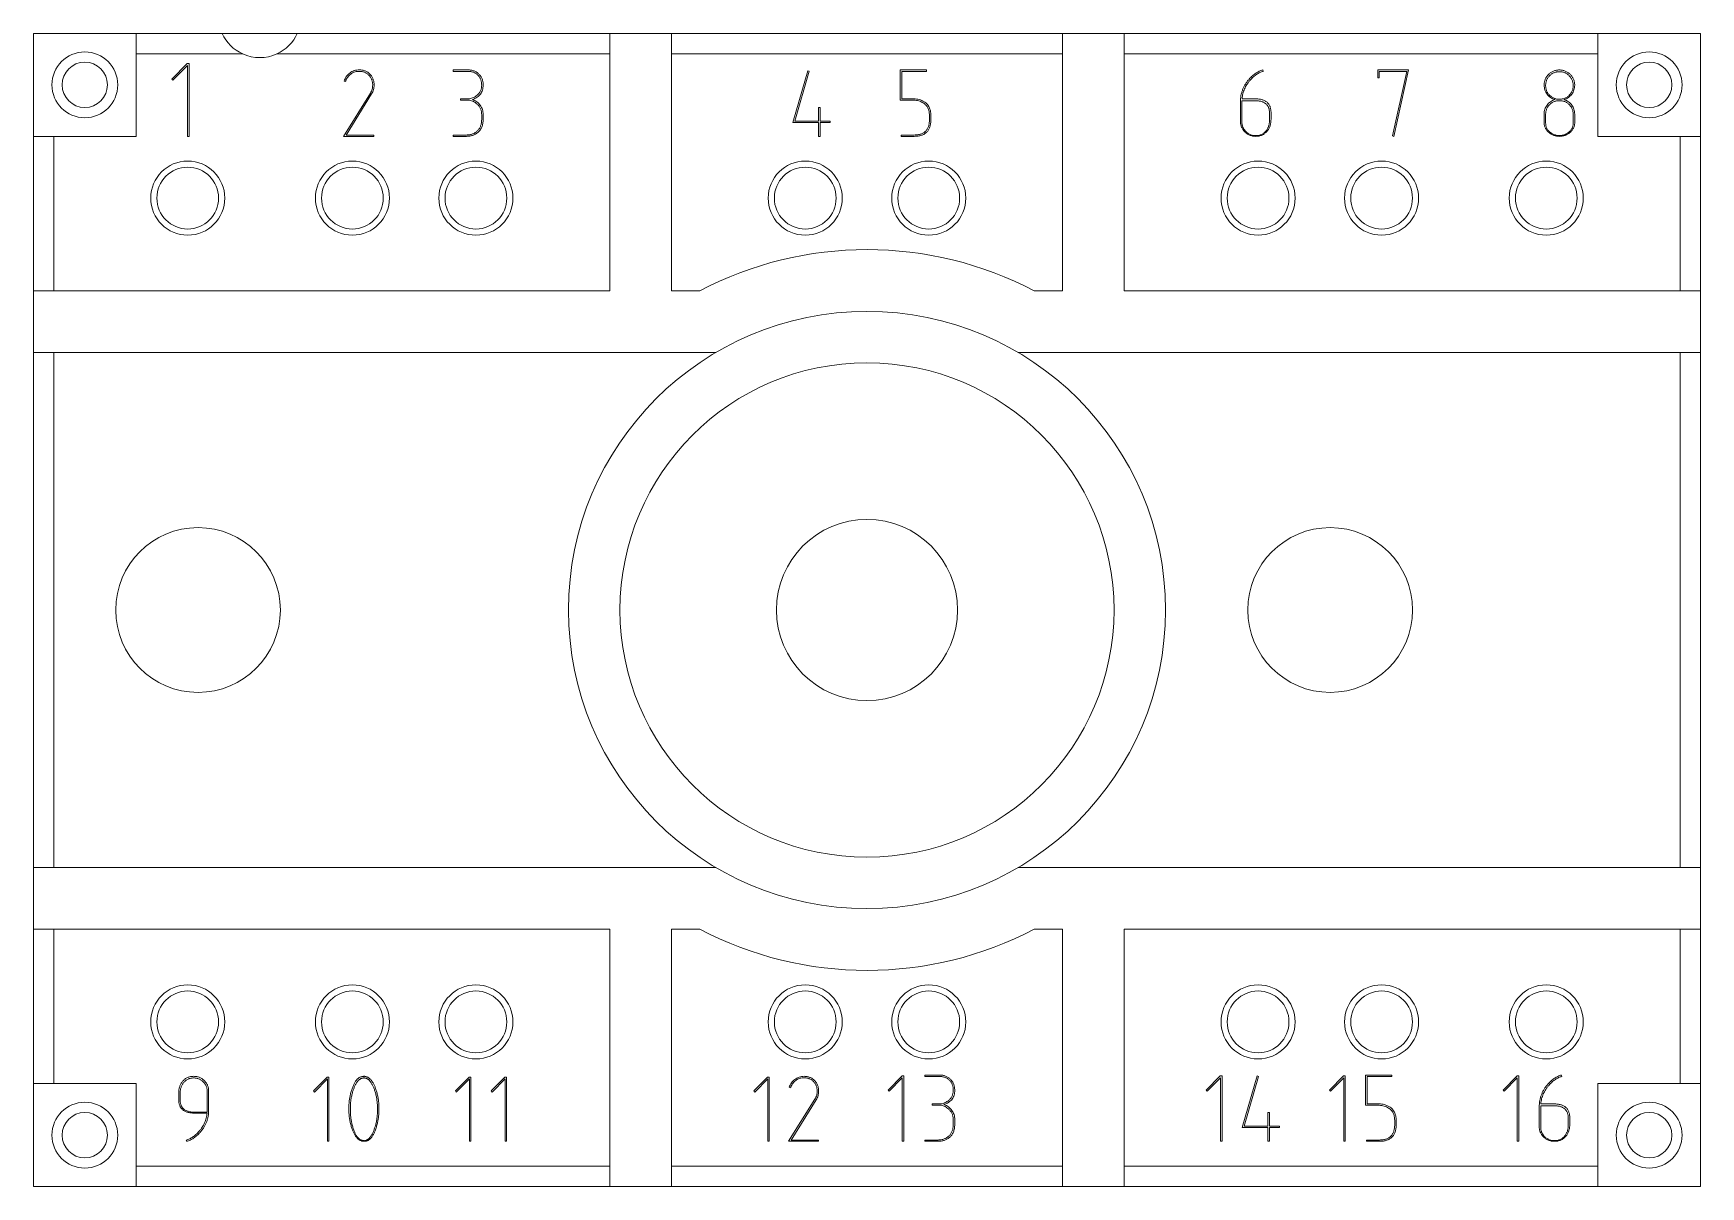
# Model space of a CAD drawing. Header units: millimetres. Extents: x -20.2 to 20.3, y -14 to 14.
import ezdxf

# ---------------------------------------------------------------- set-up
doc = ezdxf.new("R2010")
doc.units = ezdxf.units.MM
doc.header["$MEASUREMENT"] = 0

msp = doc.modelspace()

# ---------------------------------------------------------------- linework, layer by layer
at = {"linetype": 'Continuous', "lineweight": 0, "extrusion": (3.44509e-16, 1, -2.22045e-16)}
for p, q in [((-20.25, 14), (-20.25, 11.5)), ((-17.75, 14), (-20.25, 14)), ((-15.662, 14), (-17.75, 14)), ((-17.75, 14), (-17.75, 11.5)), ((-13.838, 14), (-15.662, 14)), ((-6.25, 14), (-13.838, 14)), ((-4.75, 14), (-6.25, 14)), ((-6.25, 13.5), (-6.25, 14)), ((4.75, 14), (-4.75, 14)), ((-4.75, 14), (-4.75, 13.5)), ((6.25, 14), (4.75, 14)), ((4.75, 13.5), (4.75, 14)), ((17.75, 14), (6.25, 14)), ((6.25, 14), (6.25, 13.5)), ((20.25, 14), (17.75, 14)), ((17.75, 11.5), (17.75, 14)), ((20.25, 11.5), (20.25, 14)), ((-17.75, 13.5), (-15.165, 13.5)), ((-14.335, 13.5), (-6.25, 13.5)), ((-6.25, 7.75), (-6.25, 13.5)), ((-4.75, 13.5), (-4.75, 7.75)), ((-4.75, 13.5), (4.75, 13.5)), ((4.75, 7.75), (4.75, 13.5)), ((6.25, 13.5), (6.25, 7.75)), ((6.25, 13.5), (17.75, 13.5)), ((-16.89, 12.888), (-16.512, 13.267)), ((-16.504, 13.22), (-16.863, 12.86)), ((-16.512, 13.267), (-16.465, 13.267)), ((-16.504, 11.5), (-16.504, 13.22)), ((-16.465, 13.267), (-16.465, 11.5)), ((-10.049, 13.078), (-10.049, 13.114)), ((-10.049, 13.114), (-9.695, 13.114)), ((-9.695, 13.078), (-10.049, 13.078)), ((-1.799, 11.834), (-1.44, 13.091)), ((-1.406, 13.081), (-1.754, 11.87)), ((-1.44, 13.091), (-1.406, 13.081)), ((0.809, 12.375), (0.809, 13.112)), ((0.809, 13.112), (1.445, 13.112)), ((1.445, 13.076), (0.845, 13.076)), ((0.845, 13.076), (0.845, 12.41)), ((1.445, 13.112), (1.445, 13.076)), ((9.615, 13.112), (9.625, 13.078)), ((12.408, 12.918), (12.408, 13.112)), ((12.408, 13.112), (13.155, 13.112)), ((12.444, 13.076), (12.444, 12.918)), ((13.111, 13.076), (12.444, 13.076)), ((12.761, 11.509), (13.111, 13.076)), ((13.155, 13.112), (12.796, 11.5)), ((-16.863, 12.86), (-16.89, 12.888)), ((-12.668, 12.829), (-12.702, 12.84)), ((12.444, 12.918), (12.408, 12.918)), ((-12.717, 11.5), (-12.063, 12.549)), ((-12.033, 12.531), (-12.654, 11.532)), ((-9.872, 12.376), (-9.872, 12.411)), ((-9.872, 12.411), (-9.655, 12.411)), ((-9.655, 12.376), (-9.872, 12.376)), ((-1.175, 12.204), (-1.14, 12.204)), ((-1.175, 11.87), (-1.175, 12.204)), ((-1.14, 12.204), (-1.14, 11.87)), ((1.136, 12.375), (0.809, 12.375)), ((0.845, 12.41), (1.136, 12.41)), ((9.071, 11.849), (9.071, 12.336)), ((9.108, 11.835), (9.108, 12.351)), ((9.109, 12.365), (9.427, 12.365)), ((9.11, 12.41), (9.427, 12.41)), ((-9.36, 11.906), (-9.36, 12.029)), ((-9.324, 12.029), (-9.324, 11.906)), ((-1.175, 11.834), (-1.799, 11.834)), ((-1.754, 11.87), (-1.175, 11.87)), ((-1.175, 11.5), (-1.175, 11.834)), ((-1.14, 11.87), (-0.894, 11.87)), ((-0.894, 11.834), (-1.14, 11.834)), ((-1.14, 11.834), (-1.14, 11.5)), ((-0.894, 11.87), (-0.894, 11.834)), ((1.516, 11.906), (1.516, 12.012)), ((1.552, 12.012), (1.552, 11.906)), ((9.778, 12.06), (9.778, 11.898)), ((9.814, 12.072), (9.814, 11.911)), ((16.448, 11.833), (16.448, 12.042)), ((16.485, 11.82), (16.485, 12.03)), ((17.155, 12.03), (17.155, 11.82)), ((17.191, 12.042), (17.191, 11.833)), ((-20.25, 11.5), (-20.25, 7.75)), ((-20.25, 11.5), (-17.75, 11.5)), ((-19.75, 7.75), (-19.75, 11.5)), ((-16.465, 11.5), (-16.504, 11.5)), ((-11.978, 11.5), (-12.717, 11.5)), ((-12.654, 11.532), (-11.978, 11.532)), ((-11.978, 11.532), (-11.978, 11.5)), ((-10.049, 11.5), (-10.049, 11.532)), ((-10.049, 11.532), (-9.73, 11.532)), ((-9.73, 11.5), (-10.049, 11.5)), ((-1.14, 11.5), (-1.175, 11.5)), ((0.827, 11.5), (0.827, 11.532)), ((0.827, 11.532), (1.146, 11.532)), ((1.146, 11.5), (0.827, 11.5)), ((12.796, 11.5), (12.761, 11.509)), ((20.25, 11.5), (17.75, 11.5)), ((19.75, 11.5), (19.75, 7.75)), ((20.25, 7.75), (20.25, 11.5)), ((-20.25, 7.75), (-20.25, 6.25)), ((-20.25, 7.75), (-19.75, 7.75)), ((-19.75, 7.75), (-6.25, 7.75)), ((-4.75, 7.75), (-4.062, 7.75)), ((4.062, 7.75), (4.75, 7.75)), ((6.25, 7.75), (19.75, 7.75)), ((19.75, 7.75), (20.25, 7.75)), ((20.25, 6.25), (20.25, 7.75)), ((-20.25, 6.25), (-20.25, -6.25)), ((-19.75, 6.25), (-20.25, 6.25)), ((-19.75, -6.25), (-19.75, 6.25)), ((-3.674, 6.25), (-19.75, 6.25)), ((19.75, 6.25), (3.674, 6.25)), ((20.25, 6.25), (19.75, 6.25)), ((19.75, 6.25), (19.75, -6.25)), ((20.25, -6.25), (20.25, 6.25)), ((-20.25, -6.25), (-20.25, -7.75)), ((-20.25, -6.25), (-19.75, -6.25)), ((-19.75, -6.25), (-3.674, -6.25)), ((3.674, -6.25), (19.75, -6.25)), ((19.75, -6.25), (20.25, -6.25)), ((20.25, -7.75), (20.25, -6.25)), ((-20.25, -7.75), (-20.25, -11.5)), ((-19.75, -7.75), (-20.25, -7.75)), ((-19.75, -11.5), (-19.75, -7.75)), ((-6.25, -7.75), (-19.75, -7.75)), ((-6.25, -13.5), (-6.25, -7.75)), ((-4.75, -7.75), (-4.75, -13.5)), ((-4.062, -7.75), (-4.75, -7.75)), ((4.75, -7.75), (4.062, -7.75)), ((4.75, -13.5), (4.75, -7.75)), ((19.75, -7.75), (6.25, -7.75)), ((6.25, -7.75), (6.25, -13.5)), ((20.25, -7.75), (19.75, -7.75)), ((19.75, -7.75), (19.75, -11.5)), ((20.25, -11.5), (20.25, -7.75)), ((0.511, -11.654), (0.852, -11.313)), ((0.852, -11.313), (0.894, -11.313)), ((0.894, -11.313), (0.894, -12.9)), ((1.408, -11.326), (1.408, -11.29)), ((1.408, -11.29), (1.76, -11.29)), ((1.76, -11.326), (1.408, -11.326)), ((8.242, -11.654), (8.582, -11.313)), ((8.582, -11.313), (8.624, -11.313)), ((8.624, -11.313), (8.624, -12.9)), ((9.115, -12.566), (9.474, -11.313)), ((9.507, -11.323), (9.161, -12.531)), ((9.474, -11.313), (9.507, -11.323)), ((11.234, -11.654), (11.575, -11.313)), ((11.575, -11.313), (11.617, -11.313)), ((11.617, -11.313), (11.617, -12.9)), ((12.112, -12.026), (12.112, -11.29)), ((12.112, -11.29), (12.747, -11.29)), ((12.747, -11.326), (12.148, -11.326)), ((12.148, -11.326), (12.148, -11.991)), ((12.747, -11.29), (12.747, -11.326)), ((15.451, -11.654), (15.791, -11.313)), ((15.791, -11.313), (15.833, -11.313)), ((15.833, -11.313), (15.833, -12.9)), ((16.872, -11.29), (16.881, -11.324)), ((-20.25, -11.5), (-20.25, -14)), ((-17.75, -11.5), (-20.25, -11.5)), ((-17.75, -14), (-17.75, -11.5)), ((-16.719, -11.884), (-16.719, -11.726)), ((-16.684, -11.893), (-16.684, -11.733)), ((-16.027, -11.672), (-16.027, -12.191)), ((-15.992, -11.665), (-15.992, -12.142)), ((-13.445, -11.678), (-13.111, -11.344)), ((-13.422, -11.703), (-13.445, -11.678)), ((-13.105, -11.386), (-13.422, -11.703)), ((-13.111, -11.344), (-13.07, -11.344)), ((-13.105, -12.9), (-13.105, -11.386)), ((-13.07, -11.344), (-13.07, -12.9)), ((-9.999, -11.678), (-9.665, -11.344)), ((-9.976, -11.703), (-9.999, -11.678)), ((-9.659, -11.386), (-9.976, -11.703)), ((-9.665, -11.344), (-9.624, -11.344)), ((-9.659, -12.9), (-9.659, -11.386)), ((-9.624, -11.344), (-9.624, -12.9)), ((-9.132, -11.678), (-8.798, -11.344)), ((-9.108, -11.703), (-9.132, -11.678)), ((-8.792, -11.386), (-9.108, -11.703)), ((-8.798, -11.344), (-8.757, -11.344)), ((-8.792, -12.9), (-8.792, -11.386)), ((-8.757, -11.344), (-8.757, -12.9)), ((-2.751, -11.678), (-2.417, -11.344)), ((-2.728, -11.703), (-2.751, -11.678)), ((-2.411, -11.386), (-2.728, -11.703)), ((-2.417, -11.344), (-2.376, -11.344)), ((-2.411, -12.9), (-2.411, -11.386)), ((-2.376, -11.344), (-2.376, -12.9)), ((-1.856, -11.6), (-1.889, -11.589)), ((0.535, -11.679), (0.511, -11.654)), ((0.858, -11.356), (0.535, -11.679)), ((0.858, -12.9), (0.858, -11.356)), ((8.266, -11.679), (8.242, -11.654)), ((8.588, -11.356), (8.266, -11.679)), ((8.588, -12.9), (8.588, -11.356)), ((11.258, -11.679), (11.234, -11.654)), ((11.581, -11.356), (11.258, -11.679)), ((11.581, -12.9), (11.581, -11.356)), ((15.475, -11.679), (15.451, -11.654)), ((15.797, -11.356), (15.475, -11.679)), ((15.797, -12.9), (15.797, -11.356)), ((20.25, -11.5), (17.75, -11.5)), ((17.75, -11.5), (17.75, -14)), ((20.25, -14), (20.25, -11.5)), ((-12.584, -12.174), (-12.584, -12.05)), ((-12.549, -12.185), (-12.549, -12.059)), ((-11.892, -12.059), (-11.892, -12.185)), ((-11.857, -12.05), (-11.857, -12.174)), ((-1.904, -12.9), (-1.264, -11.874)), ((-1.235, -11.891), (-1.842, -12.868)), ((1.584, -12.026), (1.584, -11.991)), ((1.584, -11.991), (1.801, -11.991)), ((1.801, -12.026), (1.584, -12.026)), ((12.439, -12.026), (12.112, -12.026)), ((12.148, -11.991), (12.439, -11.991)), ((16.329, -12.552), (16.329, -12.065)), ((16.365, -12.565), (16.365, -12.05)), ((16.366, -12.036), (16.684, -12.036)), ((16.367, -11.991), (16.684, -11.991)), ((-16.027, -12.191), (-16.341, -12.191)), ((-16.03, -12.215), (-16.341, -12.215)), ((2.095, -12.495), (2.095, -12.373)), ((2.131, -12.373), (2.131, -12.495)), ((9.161, -12.531), (9.738, -12.531)), ((9.738, -12.198), (9.773, -12.198)), ((9.738, -12.531), (9.738, -12.198)), ((9.773, -12.198), (9.773, -12.531)), ((9.773, -12.531), (10.019, -12.531)), ((10.019, -12.531), (10.019, -12.566)), ((12.818, -12.495), (12.818, -12.388)), ((12.854, -12.388), (12.854, -12.495)), ((17.034, -12.34), (17.034, -12.503)), ((17.07, -12.328), (17.07, -12.49)), ((-16.523, -12.9), (-16.534, -12.868)), ((-13.07, -12.9), (-13.105, -12.9)), ((-9.624, -12.9), (-9.659, -12.9)), ((-8.757, -12.9), (-8.792, -12.9)), ((-2.376, -12.9), (-2.411, -12.9)), ((-1.181, -12.9), (-1.904, -12.9)), ((-1.842, -12.868), (-1.181, -12.868)), ((-1.181, -12.868), (-1.181, -12.9)), ((0.894, -12.9), (0.858, -12.9)), ((1.408, -12.9), (1.408, -12.868)), ((1.408, -12.868), (1.726, -12.868)), ((1.726, -12.9), (1.408, -12.9)), ((8.624, -12.9), (8.588, -12.9)), ((9.738, -12.566), (9.115, -12.566)), ((9.738, -12.9), (9.738, -12.566)), ((9.773, -12.9), (9.738, -12.9)), ((10.019, -12.566), (9.773, -12.566)), ((9.773, -12.566), (9.773, -12.9)), ((11.617, -12.9), (11.581, -12.9)), ((12.13, -12.9), (12.13, -12.868)), ((12.13, -12.868), (12.448, -12.868)), ((12.448, -12.9), (12.13, -12.9)), ((15.833, -12.9), (15.797, -12.9)), ((-6.25, -13.5), (-17.75, -13.5)), ((-6.25, -14), (-6.25, -13.5)), ((4.75, -13.5), (-4.75, -13.5)), ((-4.75, -13.5), (-4.75, -14)), ((4.75, -14), (4.75, -13.5)), ((17.75, -13.5), (6.25, -13.5)), ((6.25, -13.5), (6.25, -14)), ((-20.25, -14), (-17.75, -14)), ((-17.75, -14), (-6.25, -14)), ((-6.25, -14), (-4.75, -14)), ((-4.75, -14), (4.75, -14)), ((4.75, -14), (6.25, -14)), ((6.25, -14), (17.75, -14)), ((17.75, -14), (20.25, -14))]:
    msp.add_line(p, q, dxfattribs=at)
at = {"linetype": 'Continuous', "lineweight": 0, "extrusion": (-9.86076e-32, -2.22045e-16, -1)}
for centre, radius in [((19, 12.75), 0.8), ((-19, 12.75), 0.8), ((16.5, 10), 0.9), ((16.5, 10), 0.75), ((12.5, 10), 0.9), ((9.5, 10), 0.9), ((1.5, 10), 0.9), ((-1.5, 10), 0.9), ((-9.5, 10), 0.9), ((-12.5, 10), 0.9), ((-16.5, 10), 0.9), ((-16.5, 10), 0.75), ((0, 0), 7.25), ((0, 0), 6), ((16.25, 0), 2), ((-11.25, 0), 2), ((16.5, -10), 0.9), ((16.5, -10), 0.75), ((12.5, -10), 0.9), ((9.5, -10), 0.9), ((1.5, -10), 0.9), ((-1.5, -10), 0.9), ((-9.5, -10), 0.9), ((-12.5, -10), 0.9), ((-16.5, -10), 0.9), ((-16.5, -10), 0.75), ((19, -12.75), 0.8), ((-19, -12.75), 0.8)]:
    msp.add_circle(centre, radius, dxfattribs=at)
at = {"linetype": 'Continuous', "lineweight": 0, "extrusion": (-7.39557e-32, -2.22045e-16, -1)}
for centre, radius in [((19, 12.75), 0.55), ((-19, 12.75), 0.55), ((0, 0), 2.2), ((19, -12.75), 0.55), ((-19, -12.75), 0.55)]:
    msp.add_circle(centre, radius, dxfattribs=at)
at = {"linetype": 'Continuous', "lineweight": 0, "extrusion": (-1.2326e-31, -2.22045e-16, -1)}
for centre in [(12.5, 10), (9.5, 10), (1.5, 10), (-1.5, 10), (-9.5, 10), (-12.5, 10), (12.5, -10), (9.5, -10), (1.5, -10), (-1.5, -10), (-9.5, -10), (-12.5, -10)]:
    msp.add_circle(centre, 0.75, dxfattribs=at)
at = {"linetype": 'Continuous', "lineweight": 0, "extrusion": (-4.89094e-29, -2.22045e-16, -1)}
msp.add_arc((14.75, 14.41), 1, 294.4946, 335.7952, dxfattribs=at)
at = {"linetype": 'Continuous', "lineweight": 0, "extrusion": (-9.86076e-32, -2.22045e-16, -1)}
for centre, radius, start, end in [((14.75, 14.41), 1, 245.5054, 294.4946), ((0, 0), 8.75, 242.3396, 297.6604)]:
    msp.add_arc(centre, radius, start, end, dxfattribs=at)
at = {"linetype": 'Continuous', "lineweight": 0, "extrusion": (-4.93038e-32, -2.22045e-16, -1)}
msp.add_arc((0, 0), 8.75, 62.3396, 117.6604, dxfattribs=at)
at = {"linetype": 'Continuous', "lineweight": 0, "extrusion": (5.61447e-29, -2.22045e-16, -1)}
msp.add_ellipse((-14.75, 14.41), major_axis=(-0.72, 0.694), ratio=1, start_param=-3.486512, end_param=-2.765682, dxfattribs=at)
at = {"linetype": 'Continuous', "lineweight": 0}
for points, knots in [([(-12.702, 12.84), (-12.695, 12.859), (-12.682, 12.898), (-12.65, 12.95), (-12.611, 12.998), (-12.579, 13.024), (-12.563, 13.037)], [0, 0, 0, 0, 0.0000617175, 0.0001220071, 0.0001831434, 0.0002459356, 0.0002459356, 0.0002459356, 0.0002459356]), ([(-12.331, 13.078), (-12.349, 13.077), (-12.384, 13.076), (-12.434, 13.066), (-12.48, 13.049), (-12.523, 13.027), (-12.562, 12.997), (-12.596, 12.96), (-12.628, 12.917), (-12.644, 12.885), (-12.653, 12.868)], [0, 0, 0, 0, 0.0000527626, 0.0001025485, 0.0001506365, 0.0001980792, 0.0002459049, 0.000295328, 0.0003473707, 0.0004026873, 0.0004026873, 0.0004026873, 0.0004026873]), ([(-12.563, 13.037), (-12.546, 13.049), (-12.512, 13.072), (-12.454, 13.096), (-12.394, 13.111), (-12.353, 13.113), (-12.331, 13.114)], [0, 0, 0, 0, 0.0000623873, 0.0001237825, 0.000184971, 0.0002484777, 0.0002484777, 0.0002484777, 0.0002484777]), ([(-12.331, 13.114), (-12.319, 13.113), (-12.293, 13.112), (-12.256, 13.108), (-12.221, 13.1), (-12.188, 13.088), (-12.156, 13.073), (-12.126, 13.055), (-12.098, 13.034), (-12.081, 13.017), (-12.073, 13.009)], [0, 0, 0, 0, 0.0000388747, 0.0000758621, 0.0001120726, 0.0001475662, 0.0001821541, 0.0002171652, 0.0002522252, 0.0002882723, 0.0002882723, 0.0002882723, 0.0002882723]), ([(-12.007, 12.747), (-12.007, 12.758), (-12.008, 12.781), (-12.012, 12.814), (-12.02, 12.846), (-12.029, 12.876), (-12.043, 12.905), (-12.058, 12.933), (-12.077, 12.959), (-12.099, 12.983), (-12.122, 13.005), (-12.148, 13.025), (-12.175, 13.041), (-12.203, 13.055), (-12.233, 13.065), (-12.265, 13.072), (-12.298, 13.077), (-12.32, 13.077), (-12.331, 13.078)], [0, 0, 0, 0, 0.0000342029, 0.0000672392, 0.0000994557, 0.0001309848, 0.000162358, 0.0001936024, 0.0002253844, 0.0002578312, 0.0002902321, 0.0003216587, 0.0003529567, 0.0003838415, 0.0004151494, 0.000447023, 0.0004801062, 0.0005139572, 0.0005139572, 0.0005139572, 0.0005139572]), ([(-12.073, 13.009), (-12.065, 13), (-12.049, 12.982), (-12.028, 12.953), (-12.011, 12.922), (-11.997, 12.89), (-11.986, 12.857), (-11.978, 12.821), (-11.973, 12.785), (-11.972, 12.76), (-11.972, 12.747)], [0, 0, 0, 0, 0.0000358006, 0.0000709691, 0.0001057366, 0.0001405042, 0.0001754452, 0.0002112458, 0.0002479402, 0.0002860916, 0.0002860916, 0.0002860916, 0.0002860916]), ([(-9.695, 13.114), (-9.682, 13.113), (-9.655, 13.112), (-9.617, 13.108), (-9.58, 13.1), (-9.546, 13.089), (-9.513, 13.074), (-9.482, 13.056), (-9.453, 13.036), (-9.427, 13.011), (-9.403, 12.985), (-9.381, 12.956), (-9.364, 12.926), (-9.349, 12.893), (-9.338, 12.859), (-9.329, 12.822), (-9.325, 12.784), (-9.324, 12.758), (-9.324, 12.744)], [0, 0, 0, 0, 0.000039914, 0.0000779636, 0.0001145376, 0.0001501575, 0.0001853889, 0.0002201851, 0.0002550324, 0.0002904438, 0.0003258553, 0.0003606252, 0.0003954215, 0.0004303336, 0.0004657295, 0.0005023035, 0.0005403531, 0.0005799177, 0.0005799177, 0.0005799177, 0.0005799177]), ([(-9.452, 12.987), (-9.46, 12.995), (-9.475, 13.009), (-9.501, 13.027), (-9.529, 13.043), (-9.558, 13.056), (-9.59, 13.065), (-9.623, 13.073), (-9.659, 13.077), (-9.683, 13.077), (-9.695, 13.078)], [0, 0, 0, 0, 0.000031793, 0.0000629829, 0.0000946401, 0.0001266212, 0.0001591601, 0.0001931325, 0.0002283848, 0.0002651756, 0.0002651756, 0.0002651756, 0.0002651756]), ([(-9.36, 12.744), (-9.36, 12.757), (-9.36, 12.781), (-9.365, 12.816), (-9.372, 12.849), (-9.382, 12.881), (-9.395, 12.91), (-9.411, 12.938), (-9.43, 12.964), (-9.445, 12.98), (-9.452, 12.987)], [0, 0, 0, 0, 0.0000370321, 0.0000725156, 0.0001064396, 0.0001392981, 0.0001716322, 0.0002034971, 0.0002355954, 0.0002678355, 0.0002678355, 0.0002678355, 0.0002678355]), ([(9.284, 12.89), (9.296, 12.904), (9.321, 12.932), (9.361, 12.969), (9.401, 13.003), (9.442, 13.033), (9.484, 13.058), (9.527, 13.08), (9.57, 13.099), (9.6, 13.107), (9.615, 13.112)], [0, 0, 0, 0, 0.0000565103, 0.0001107507, 0.0001629673, 0.0002135808, 0.0002624314, 0.0003101649, 0.0003567596, 0.0004030344, 0.0004030344, 0.0004030344, 0.0004030344]), ([(9.625, 13.078), (9.611, 13.074), (9.584, 13.066), (9.544, 13.049), (9.503, 13.028), (9.464, 13.003), (9.425, 12.975), (9.386, 12.943), (9.348, 12.906), (9.323, 12.88), (9.311, 12.867)], [0, 0, 0, 0, 0.0000423216, 0.0000857842, 0.000130749, 0.0001770175, 0.000225168, 0.000275435, 0.0003280242, 0.0003831158, 0.0003831158, 0.0003831158, 0.0003831158]), ([(16.448, 12.743), (16.449, 12.755), (16.449, 12.78), (16.454, 12.816), (16.463, 12.851), (16.475, 12.885), (16.49, 12.917), (16.509, 12.948), (16.531, 12.976), (16.548, 12.994), (16.556, 13.003)], [0, 0, 0, 0, 0.0000372154, 0.000073322, 0.0001087061, 0.0001436442, 0.0001786246, 0.0002138693, 0.0002496423, 0.0002866323, 0.0002866323, 0.0002866323, 0.0002866323]), ([(16.485, 12.735), (16.485, 12.747), (16.485, 12.769), (16.49, 12.802), (16.497, 12.834), (16.508, 12.865), (16.522, 12.894), (16.539, 12.922), (16.558, 12.948), (16.574, 12.964), (16.581, 12.972)], [0, 0, 0, 0, 0.0000340589, 0.0000670028, 0.0000990835, 0.0001310374, 0.0001625765, 0.0001945247, 0.000226871, 0.0002601457, 0.0002601457, 0.0002601457, 0.0002601457]), ([(16.556, 13.003), (16.565, 13.012), (16.583, 13.029), (16.613, 13.051), (16.644, 13.07), (16.676, 13.085), (16.71, 13.097), (16.745, 13.106), (16.782, 13.11), (16.807, 13.111), (16.82, 13.112)], [0, 0, 0, 0, 0.0000377726, 0.0000746147, 0.0001105391, 0.0001463313, 0.0001820952, 0.0002183211, 0.0002552866, 0.0002933792, 0.0002933792, 0.0002933792, 0.0002933792]), ([(16.581, 12.972), (16.59, 12.98), (16.606, 12.996), (16.633, 13.015), (16.66, 13.033), (16.69, 13.046), (16.721, 13.057), (16.752, 13.065), (16.786, 13.07), (16.808, 13.07), (16.82, 13.07)], [0, 0, 0, 0, 0.0000338659, 0.0000667961, 0.0000990176, 0.0001312813, 0.0001629937, 0.0001955895, 0.0002286265, 0.0002627818, 0.0002627818, 0.0002627818, 0.0002627818]), ([(16.82, 13.112), (16.832, 13.111), (16.857, 13.111), (16.894, 13.105), (16.929, 13.097), (16.963, 13.085), (16.995, 13.07), (17.026, 13.051), (17.055, 13.029), (17.073, 13.012), (17.082, 13.003)], [0, 0, 0, 0, 0.000038066, 0.0000746535, 0.000110854, 0.0001462574, 0.0001820246, 0.0002179239, 0.0002544561, 0.0002919387, 0.0002919387, 0.0002919387, 0.0002919387]), ([(16.82, 13.07), (16.831, 13.07), (16.854, 13.07), (16.887, 13.065), (16.919, 13.057), (16.949, 13.046), (16.978, 13.033), (17.006, 13.015), (17.033, 12.996), (17.048, 12.98), (17.057, 12.972)], [0, 0, 0, 0, 0.0000342422, 0.0000673633, 0.0000996996, 0.0001314927, 0.0001635196, 0.0001958232, 0.0002285552, 0.000262248, 0.000262248, 0.000262248, 0.000262248]), ([(17.057, 12.972), (17.064, 12.964), (17.08, 12.948), (17.1, 12.922), (17.117, 12.894), (17.131, 12.865), (17.141, 12.834), (17.149, 12.803), (17.154, 12.769), (17.155, 12.747), (17.155, 12.735)], [0, 0, 0, 0, 0.0000336461, 0.0000663327, 0.0000985914, 0.0001302563, 0.0001623376, 0.000194629, 0.0002277043, 0.000261899, 0.000261899, 0.000261899, 0.000261899]), ([(17.082, 13.003), (17.09, 12.994), (17.108, 12.977), (17.13, 12.947), (17.149, 12.917), (17.164, 12.885), (17.176, 12.851), (17.185, 12.816), (17.19, 12.78), (17.19, 12.755), (17.191, 12.743)], [0, 0, 0, 0, 0.0000372142, 0.0000729749, 0.0001083903, 0.0001433586, 0.0001784025, 0.0002137744, 0.0002498687, 0.0002870713, 0.0002870713, 0.0002870713, 0.0002870713]), ([(-12.653, 12.868), (-12.655, 12.865), (-12.658, 12.858), (-12.662, 12.847), (-12.665, 12.838), (-12.667, 12.832), (-12.668, 12.829)], [0, 0, 0, 0, 0.00001223302, 0.00002338134, 0.0000331546, 0.00004214091, 0.00004214091, 0.00004214091, 0.00004214091]), ([(-12.063, 12.549), (-12.054, 12.564), (-12.037, 12.595), (-12.02, 12.644), (-12.009, 12.695), (-12.008, 12.729), (-12.007, 12.747)], [0, 0, 0, 0, 0.0000528486, 0.0001045946, 0.0001556709, 0.0002079494, 0.0002079494, 0.0002079494, 0.0002079494]), ([(-11.972, 12.747), (-11.973, 12.727), (-11.974, 12.689), (-11.986, 12.634), (-12.005, 12.58), (-12.024, 12.548), (-12.033, 12.531)], [0, 0, 0, 0, 0.0000576063, 0.000114104, 0.000169997, 0.0002266571, 0.0002266571, 0.0002266571, 0.0002266571]), ([(-9.324, 12.744), (-9.324, 12.723), (-9.326, 12.683), (-9.339, 12.625), (-9.359, 12.573), (-9.388, 12.526), (-9.425, 12.484), (-9.471, 12.448), (-9.525, 12.416), (-9.564, 12.401), (-9.585, 12.393)], [0, 0, 0, 0, 0.0000615795, 0.0001194416, 0.0001744843, 0.0002285744, 0.000283054, 0.0003400399, 0.0004006341, 0.0004664416, 0.0004664416, 0.0004664416, 0.0004664416]), ([(-9.471, 12.497), (-9.462, 12.505), (-9.445, 12.52), (-9.422, 12.547), (-9.403, 12.575), (-9.387, 12.605), (-9.375, 12.637), (-9.366, 12.671), (-9.361, 12.707), (-9.36, 12.732), (-9.36, 12.744)], [0, 0, 0, 0, 0.0000358715, 0.0000703275, 0.0001042541, 0.0001383525, 0.0001721306, 0.0002068699, 0.0002430711, 0.0002803398, 0.0002803398, 0.0002803398, 0.0002803398]), ([(9.071, 12.336), (9.072, 12.362), (9.073, 12.413), (9.083, 12.489), (9.1, 12.562), (9.124, 12.633), (9.153, 12.702), (9.19, 12.768), (9.233, 12.831), (9.267, 12.87), (9.284, 12.89)], [0, 0, 0, 0, 0.0000780546, 0.0001542121, 0.000229115, 0.0003034386, 0.0003777309, 0.0004526204, 0.0005291195, 0.0006074634, 0.0006074634, 0.0006074634, 0.0006074634]), ([(9.311, 12.867), (9.296, 12.849), (9.268, 12.816), (9.23, 12.762), (9.197, 12.708), (9.17, 12.651), (9.147, 12.593), (9.129, 12.534), (9.117, 12.473), (9.112, 12.431), (9.11, 12.41)], [0, 0, 0, 0, 0.0000668775, 0.0001318748, 0.0001953554, 0.0002577096, 0.0003196779, 0.0003817059, 0.0004434728, 0.0005062393, 0.0005062393, 0.0005062393, 0.0005062393]), ([(16.519, 12.525), (16.508, 12.542), (16.487, 12.575), (16.465, 12.628), (16.451, 12.685), (16.449, 12.723), (16.448, 12.743)], [0, 0, 0, 0, 0.0000594239, 0.0001167174, 0.0001740636, 0.0002324412, 0.0002324412, 0.0002324412, 0.0002324412]), ([(16.581, 12.497), (16.574, 12.505), (16.558, 12.521), (16.539, 12.548), (16.522, 12.576), (16.508, 12.605), (16.497, 12.636), (16.49, 12.668), (16.485, 12.701), (16.485, 12.724), (16.485, 12.735)], [0, 0, 0, 0, 0.0000336944, 0.0000664786, 0.0000985791, 0.0001309053, 0.000162679, 0.000195256, 0.000228357, 0.0002625783, 0.0002625783, 0.0002625783, 0.0002625783]), ([(17.155, 12.735), (17.155, 12.724), (17.154, 12.701), (17.149, 12.668), (17.142, 12.636), (17.131, 12.605), (17.117, 12.576), (17.1, 12.548), (17.08, 12.521), (17.064, 12.505), (17.057, 12.497)], [0, 0, 0, 0, 0.0000342316, 0.0000673425, 0.0001000112, 0.0001317944, 0.0001641302, 0.0001964238, 0.0002294275, 0.0002633691, 0.0002633691, 0.0002633691, 0.0002633691]), ([(17.191, 12.743), (17.19, 12.723), (17.188, 12.684), (17.174, 12.628), (17.152, 12.574), (17.13, 12.542), (17.119, 12.525)], [0, 0, 0, 0, 0.0000587965, 0.0001161799, 0.0001739752, 0.000233208, 0.000233208, 0.000233208, 0.000233208]), ([(-9.655, 12.411), (-9.638, 12.414), (-9.604, 12.422), (-9.557, 12.441), (-9.511, 12.465), (-9.485, 12.486), (-9.471, 12.497)], [0, 0, 0, 0, 0.0000521823, 0.0001029293, 0.000153367, 0.0002045503, 0.0002045503, 0.0002045503, 0.0002045503]), ([(-9.469, 12.282), (-9.483, 12.295), (-9.511, 12.318), (-9.557, 12.346), (-9.605, 12.366), (-9.638, 12.373), (-9.655, 12.376)], [0, 0, 0, 0, 0.0000565579, 0.0001095926, 0.0001606917, 0.0002110692, 0.0002110692, 0.0002110692, 0.0002110692]), ([(-9.585, 12.393), (-9.565, 12.385), (-9.527, 12.37), (-9.475, 12.338), (-9.43, 12.299), (-9.391, 12.255), (-9.361, 12.204), (-9.339, 12.15), (-9.326, 12.091), (-9.325, 12.05), (-9.324, 12.029)], [0, 0, 0, 0, 0.0000628715, 0.0001230267, 0.0001811433, 0.0002390306, 0.000296651, 0.0003542714, 0.0004136855, 0.0004757476, 0.0004757476, 0.0004757476, 0.0004757476]), ([(-9.36, 12.029), (-9.36, 12.041), (-9.361, 12.066), (-9.366, 12.102), (-9.374, 12.136), (-9.386, 12.168), (-9.402, 12.2), (-9.421, 12.229), (-9.443, 12.257), (-9.46, 12.274), (-9.469, 12.282)], [0, 0, 0, 0, 0.0000370192, 0.000072928, 0.0001077763, 0.0001419871, 0.0001761634, 0.0002108441, 0.0002461538, 0.0002822623, 0.0002822623, 0.0002822623, 0.0002822623]), ([(1.136, 12.41), (1.159, 12.409), (1.203, 12.407), (1.268, 12.394), (1.33, 12.372), (1.368, 12.351), (1.387, 12.34)], [0, 0, 0, 0, 0.0000674104, 0.0001328253, 0.0001978972, 0.0002634673, 0.0002634673, 0.0002634673, 0.0002634673]), ([(1.368, 12.31), (1.351, 12.32), (1.317, 12.341), (1.259, 12.36), (1.199, 12.373), (1.157, 12.375), (1.136, 12.375)], [0, 0, 0, 0, 0.0000598354, 0.0001194054, 0.0001806134, 0.0002442159, 0.0002442159, 0.0002442159, 0.0002442159]), ([(1.516, 12.012), (1.515, 12.029), (1.515, 12.061), (1.507, 12.106), (1.496, 12.149), (1.48, 12.188), (1.459, 12.224), (1.433, 12.256), (1.403, 12.286), (1.38, 12.302), (1.368, 12.31)], [0, 0, 0, 0, 0.0000486944, 0.0000943651, 0.0001378059, 0.0001798377, 0.0002205906, 0.0002614972, 0.000302634, 0.0003455031, 0.0003455031, 0.0003455031, 0.0003455031]), ([(1.387, 12.34), (1.401, 12.331), (1.426, 12.314), (1.46, 12.281), (1.488, 12.246), (1.511, 12.206), (1.53, 12.163), (1.542, 12.116), (1.55, 12.065), (1.551, 12.03), (1.552, 12.012)], [0, 0, 0, 0, 0.0000471322, 0.0000926523, 0.000137466, 0.0001823954, 0.0002282457, 0.0002763581, 0.0003268874, 0.0003803941, 0.0003803941, 0.0003803941, 0.0003803941]), ([(9.108, 12.351), (9.108, 12.353), (9.108, 12.358), (9.108, 12.363), (9.109, 12.365)], [0, 0, 0, 0, 0.00000674859, 0.00001423096, 0.00001423096, 0.00001423096, 0.00001423096]), ([(9.427, 12.41), (9.443, 12.41), (9.473, 12.41), (9.517, 12.406), (9.558, 12.399), (9.596, 12.39), (9.631, 12.378), (9.663, 12.364), (9.691, 12.347), (9.718, 12.327), (9.74, 12.304), (9.76, 12.279), (9.777, 12.251), (9.79, 12.22), (9.801, 12.187), (9.808, 12.151), (9.813, 12.113), (9.814, 12.086), (9.814, 12.072)], [0, 0, 0, 0, 0.0000463449, 0.0000896823, 0.0001305871, 0.00016923, 0.0002055192, 0.0002399074, 0.0002729495, 0.0003052376, 0.0003367535, 0.0003682128, 0.0004001711, 0.0004331666, 0.0004674598, 0.0005036624, 0.0005418371, 0.0005822192, 0.0005822192, 0.0005822192, 0.0005822192]), ([(9.427, 12.365), (9.441, 12.365), (9.469, 12.365), (9.509, 12.361), (9.546, 12.355), (9.58, 12.347), (9.612, 12.336), (9.641, 12.323), (9.667, 12.307), (9.691, 12.29), (9.711, 12.269), (9.729, 12.246), (9.744, 12.221), (9.757, 12.194), (9.766, 12.164), (9.773, 12.131), (9.777, 12.097), (9.778, 12.073), (9.778, 12.06)], [0, 0, 0, 0, 0.0000423128, 0.0000819494, 0.0001190956, 0.0001543188, 0.0001874253, 0.0002188153, 0.0002488604, 0.0002780474, 0.0003067125, 0.0003353408, 0.0003641163, 0.0003942521, 0.0004253538, 0.0004578524, 0.000492614, 0.0005293007, 0.0005293007, 0.0005293007, 0.0005293007]), ([(16.448, 12.042), (16.449, 12.062), (16.451, 12.102), (16.464, 12.159), (16.486, 12.212), (16.517, 12.261), (16.555, 12.305), (16.599, 12.342), (16.65, 12.372), (16.687, 12.385), (16.706, 12.392)], [0, 0, 0, 0, 0.0000595555, 0.0001169396, 0.0001732093, 0.0002303669, 0.0002876734, 0.000344337, 0.0004018501, 0.0004616417, 0.0004616417, 0.0004616417, 0.0004616417]), ([(16.485, 12.03), (16.485, 12.042), (16.485, 12.065), (16.49, 12.099), (16.497, 12.131), (16.508, 12.162), (16.521, 12.192), (16.538, 12.219), (16.558, 12.245), (16.58, 12.27), (16.605, 12.292), (16.631, 12.312), (16.658, 12.329), (16.688, 12.342), (16.719, 12.353), (16.751, 12.36), (16.785, 12.365), (16.808, 12.365), (16.82, 12.365)], [0, 0, 0, 0, 0.0000348906, 0.000068656, 0.0001015432, 0.0001336173, 0.0001656178, 0.000197686, 0.000229872, 0.0002630352, 0.0002961985, 0.0003283844, 0.0003604527, 0.0003925982, 0.000424558, 0.0004574452, 0.0004912106, 0.0005261012, 0.0005261012, 0.0005261012, 0.0005261012]), ([(16.706, 12.392), (16.687, 12.399), (16.651, 12.412), (16.601, 12.442), (16.556, 12.479), (16.531, 12.51), (16.519, 12.525)], [0, 0, 0, 0, 0.0000588497, 0.0001168557, 0.0001743546, 0.0002338156, 0.0002338156, 0.0002338156, 0.0002338156]), ([(16.82, 12.4), (16.808, 12.4), (16.786, 12.401), (16.752, 12.406), (16.72, 12.413), (16.69, 12.424), (16.661, 12.438), (16.633, 12.455), (16.606, 12.474), (16.59, 12.489), (16.581, 12.497)], [0, 0, 0, 0, 0.0000340518, 0.0000669888, 0.0000994043, 0.0001310206, 0.0001631866, 0.0001951281, 0.0002277498, 0.0002612773, 0.0002612773, 0.0002612773, 0.0002612773]), ([(17.057, 12.497), (17.048, 12.489), (17.032, 12.474), (17.006, 12.454), (16.978, 12.438), (16.949, 12.424), (16.919, 12.413), (16.887, 12.406), (16.854, 12.401), (16.831, 12.4), (16.82, 12.4)], [0, 0, 0, 0, 0.0000334493, 0.0000659654, 0.0000980812, 0.0001301039, 0.0001618927, 0.0001941418, 0.0002272586, 0.0002614962, 0.0002614962, 0.0002614962, 0.0002614962]), ([(16.82, 12.365), (16.831, 12.365), (16.854, 12.365), (16.888, 12.36), (16.921, 12.353), (16.952, 12.342), (16.981, 12.329), (17.009, 12.312), (17.035, 12.292), (17.06, 12.27), (17.082, 12.245), (17.101, 12.219), (17.118, 12.192), (17.132, 12.162), (17.142, 12.131), (17.149, 12.099), (17.154, 12.065), (17.155, 12.042), (17.155, 12.03)], [0, 0, 0, 0, 0.0000349008, 0.0000686761, 0.0001015729, 0.0001335421, 0.0001656969, 0.0001977746, 0.0002299699, 0.0002631428, 0.0002963158, 0.0003285111, 0.0003605888, 0.0003927436, 0.0004247128, 0.0004576096, 0.0004913849, 0.0005262857, 0.0005262857, 0.0005262857, 0.0005262857]), ([(17.119, 12.525), (17.107, 12.51), (17.083, 12.479), (17.038, 12.442), (16.989, 12.411), (16.952, 12.399), (16.933, 12.392)], [0, 0, 0, 0, 0.0000588303, 0.0001158429, 0.0001736014, 0.000233171, 0.000233171, 0.000233171, 0.000233171]), ([(16.933, 12.392), (16.952, 12.385), (16.989, 12.372), (17.04, 12.342), (17.084, 12.305), (17.122, 12.261), (17.153, 12.212), (17.175, 12.159), (17.188, 12.102), (17.19, 12.062), (17.191, 12.042)], [0, 0, 0, 0, 0.000059547, 0.0001171269, 0.0001732899, 0.0002303621, 0.0002872859, 0.0003433255, 0.0004004749, 0.0004597868, 0.0004597868, 0.0004597868, 0.0004597868]), ([(-9.462, 11.635), (-9.453, 11.643), (-9.437, 11.66), (-9.416, 11.689), (-9.399, 11.72), (-9.385, 11.753), (-9.373, 11.788), (-9.366, 11.826), (-9.36, 11.865), (-9.36, 11.892), (-9.36, 11.906)], [0, 0, 0, 0, 0.0000353128, 0.0000707617, 0.0001057756, 0.000141588, 0.0001780566, 0.0002160067, 0.0002555837, 0.0002969963, 0.0002969963, 0.0002969963, 0.0002969963]), ([(-9.324, 11.906), (-9.324, 11.89), (-9.325, 11.857), (-9.331, 11.811), (-9.341, 11.767), (-9.355, 11.726), (-9.374, 11.688), (-9.397, 11.653), (-9.423, 11.621), (-9.444, 11.602), (-9.454, 11.593)], [0, 0, 0, 0, 0.0000498397, 0.0000968234, 0.0001417705, 0.0001850763, 0.0002270696, 0.0002682078, 0.0003096034, 0.0003516224, 0.0003516224, 0.0003516224, 0.0003516224]), ([(1.552, 11.906), (1.551, 11.889), (1.551, 11.857), (1.546, 11.811), (1.538, 11.769), (1.527, 11.729), (1.513, 11.692), (1.495, 11.658), (1.475, 11.628), (1.451, 11.601), (1.423, 11.577), (1.393, 11.556), (1.36, 11.539), (1.323, 11.525), (1.283, 11.513), (1.24, 11.506), (1.194, 11.501), (1.162, 11.5), (1.146, 11.5)], [0, 0, 0, 0, 0.0000486164, 0.0000939813, 0.0001369781, 0.0001772702, 0.0002160285, 0.0002530891, 0.0002890654, 0.0003244869, 0.0003599085, 0.0003958847, 0.0004329454, 0.00047125, 0.0005119736, 0.0005549704, 0.0006003353, 0.0006489517, 0.0006489517, 0.0006489517, 0.0006489517]), ([(1.146, 11.532), (1.161, 11.533), (1.19, 11.533), (1.232, 11.537), (1.271, 11.545), (1.307, 11.555), (1.341, 11.568), (1.372, 11.584), (1.399, 11.603), (1.424, 11.625), (1.445, 11.65), (1.464, 11.678), (1.48, 11.709), (1.494, 11.743), (1.503, 11.779), (1.511, 11.819), (1.515, 11.861), (1.515, 11.891), (1.516, 11.906)], [0, 0, 0, 0, 0.00004431, 0.0000859997, 0.0001253619, 0.0001626347, 0.0001981422, 0.0002322584, 0.0002653153, 0.0002976867, 0.0003303223, 0.0003634687, 0.0003978968, 0.0004334042, 0.0004709215, 0.000510629, 0.0005526684, 0.0005976811, 0.0005976811, 0.0005976811, 0.0005976811]), ([(9.17, 11.616), (9.162, 11.624), (9.146, 11.641), (9.127, 11.669), (9.109, 11.697), (9.095, 11.726), (9.085, 11.756), (9.077, 11.786), (9.072, 11.817), (9.072, 11.838), (9.071, 11.849)], [0, 0, 0, 0, 0.0000352728, 0.0000691108, 0.000101964, 0.0001339147, 0.0001652809, 0.0001964857, 0.0002281006, 0.0002597634, 0.0002597634, 0.0002597634, 0.0002597634]), ([(9.196, 11.623), (9.189, 11.631), (9.175, 11.647), (9.157, 11.672), (9.142, 11.698), (9.129, 11.724), (9.12, 11.751), (9.113, 11.778), (9.108, 11.807), (9.108, 11.826), (9.108, 11.835)], [0, 0, 0, 0, 0.000031739, 0.0000627831, 0.0000925645, 0.0001213138, 0.0001499555, 0.0001781199, 0.0002064962, 0.0002352959, 0.0002352959, 0.0002352959, 0.0002352959]), ([(9.778, 11.898), (9.778, 11.884), (9.777, 11.859), (9.773, 11.821), (9.766, 11.785), (9.757, 11.751), (9.745, 11.718), (9.73, 11.688), (9.712, 11.658), (9.699, 11.641), (9.692, 11.632)], [0, 0, 0, 0, 0.0000394396, 0.0000772804, 0.0001137726, 0.000149183, 0.0001836771, 0.0002179806, 0.0002515954, 0.0002856129, 0.0002856129, 0.0002856129, 0.0002856129]), ([(9.814, 11.911), (9.813, 11.897), (9.813, 11.869), (9.808, 11.828), (9.8, 11.79), (9.79, 11.752), (9.776, 11.717), (9.76, 11.684), (9.74, 11.652), (9.724, 11.633), (9.717, 11.623)], [0, 0, 0, 0, 0.0000422312, 0.0000829272, 0.0001223673, 0.0001606616, 0.0001984017, 0.0002356773, 0.0002729731, 0.0003104287, 0.0003104287, 0.0003104287, 0.0003104287]), ([(16.563, 11.593), (16.554, 11.601), (16.536, 11.617), (16.513, 11.644), (16.493, 11.672), (16.477, 11.701), (16.464, 11.732), (16.455, 11.764), (16.449, 11.798), (16.449, 11.821), (16.448, 11.833)], [0, 0, 0, 0, 0.000036562, 0.0000714196, 0.000105259, 0.0001386184, 0.0001712588, 0.0002045291, 0.0002379921, 0.000272839, 0.000272839, 0.000272839, 0.000272839]), ([(16.588, 11.602), (16.58, 11.609), (16.564, 11.623), (16.543, 11.648), (16.524, 11.673), (16.51, 11.7), (16.498, 11.728), (16.49, 11.757), (16.486, 11.788), (16.485, 11.809), (16.485, 11.82)], [0, 0, 0, 0, 0.0000329233, 0.0000646462, 0.0000954497, 0.0001255684, 0.0001552762, 0.0001856249, 0.0002162728, 0.0002480349, 0.0002480349, 0.0002480349, 0.0002480349]), ([(17.155, 11.82), (17.154, 11.809), (17.154, 11.788), (17.149, 11.758), (17.141, 11.729), (17.129, 11.701), (17.115, 11.674), (17.097, 11.649), (17.076, 11.625), (17.06, 11.61), (17.052, 11.603)], [0, 0, 0, 0, 0.0000313904, 0.0000616709, 0.0000913224, 0.0001210115, 0.0001511113, 0.0001816913, 0.0002133942, 0.000246278, 0.000246278, 0.000246278, 0.000246278]), ([(17.191, 11.833), (17.19, 11.821), (17.19, 11.798), (17.184, 11.764), (17.175, 11.732), (17.163, 11.701), (17.146, 11.672), (17.127, 11.644), (17.103, 11.617), (17.085, 11.601), (17.076, 11.593)], [0, 0, 0, 0, 0.0000349928, 0.0000685959, 0.0001020055, 0.0001347825, 0.0001682816, 0.0002022626, 0.0002372661, 0.0002739812, 0.0002739812, 0.0002739812, 0.0002739812]), ([(-9.73, 11.532), (-9.716, 11.533), (-9.69, 11.533), (-9.651, 11.538), (-9.614, 11.546), (-9.579, 11.557), (-9.546, 11.572), (-9.516, 11.589), (-9.487, 11.61), (-9.47, 11.626), (-9.462, 11.635)], [0, 0, 0, 0, 0.0000409237, 0.0000799503, 0.0001178181, 0.0001540221, 0.0001898311, 0.0002247122, 0.0002600523, 0.0002955423, 0.0002955423, 0.0002955423, 0.0002955423]), ([(-9.454, 11.593), (-9.464, 11.586), (-9.483, 11.571), (-9.513, 11.552), (-9.545, 11.536), (-9.579, 11.523), (-9.614, 11.513), (-9.652, 11.505), (-9.69, 11.501), (-9.717, 11.5), (-9.73, 11.5)], [0, 0, 0, 0, 0.0000356136, 0.0000709821, 0.0001063227, 0.0001420038, 0.0001782355, 0.0002154994, 0.0002540134, 0.0002937259, 0.0002937259, 0.0002937259, 0.0002937259]), ([(9.443, 11.5), (9.429, 11.5), (9.403, 11.501), (9.364, 11.506), (9.327, 11.516), (9.292, 11.529), (9.259, 11.544), (9.227, 11.565), (9.197, 11.588), (9.179, 11.606), (9.17, 11.616)], [0, 0, 0, 0, 0.0000396729, 0.0000782644, 0.0001155243, 0.0001524725, 0.0001890257, 0.0002259073, 0.000263594, 0.0003020433, 0.0003020433, 0.0003020433, 0.0003020433]), ([(9.443, 11.517), (9.431, 11.517), (9.407, 11.518), (9.372, 11.523), (9.339, 11.531), (9.307, 11.543), (9.277, 11.558), (9.248, 11.576), (9.221, 11.598), (9.204, 11.615), (9.196, 11.623)], [0, 0, 0, 0, 0.0000358931, 0.0000703391, 0.0001043521, 0.0001377141, 0.0001711944, 0.0002045398, 0.0002390664, 0.0002746068, 0.0002746068, 0.0002746068, 0.0002746068]), ([(9.692, 11.632), (9.684, 11.622), (9.668, 11.604), (9.642, 11.581), (9.614, 11.561), (9.584, 11.544), (9.551, 11.532), (9.517, 11.523), (9.481, 11.518), (9.456, 11.517), (9.443, 11.517)], [0, 0, 0, 0, 0.0000359843, 0.0000707096, 0.0001049656, 0.0001387587, 0.0001731616, 0.0002082561, 0.0002446344, 0.0002827835, 0.0002827835, 0.0002827835, 0.0002827835]), ([(9.717, 11.623), (9.708, 11.613), (9.691, 11.594), (9.661, 11.569), (9.63, 11.547), (9.596, 11.53), (9.561, 11.517), (9.523, 11.507), (9.484, 11.501), (9.457, 11.5), (9.443, 11.5)], [0, 0, 0, 0, 0.0000390353, 0.0000769258, 0.0001143572, 0.0001511378, 0.0001887338, 0.0002268356, 0.0002663004, 0.0003074565, 0.0003074565, 0.0003074565, 0.0003074565]), ([(16.82, 11.5), (16.808, 11.5), (16.784, 11.501), (16.748, 11.505), (16.714, 11.513), (16.682, 11.523), (16.65, 11.536), (16.62, 11.552), (16.591, 11.571), (16.572, 11.586), (16.563, 11.593)], [0, 0, 0, 0, 0.000036278, 0.0000717195, 0.000106644, 0.0001409261, 0.0001747165, 0.0002092116, 0.0002441054, 0.0002792965, 0.0002792965, 0.0002792965, 0.0002792965]), ([(16.82, 11.517), (16.809, 11.517), (16.788, 11.518), (16.757, 11.521), (16.727, 11.528), (16.697, 11.537), (16.669, 11.55), (16.641, 11.564), (16.614, 11.582), (16.597, 11.595), (16.588, 11.602)], [0, 0, 0, 0, 0.0000316449, 0.0000627934, 0.0000937307, 0.0001246251, 0.0001555011, 0.0001868012, 0.0002189209, 0.000251884, 0.000251884, 0.000251884, 0.000251884]), ([(17.052, 11.603), (17.043, 11.596), (17.026, 11.582), (16.999, 11.565), (16.971, 11.55), (16.943, 11.538), (16.913, 11.528), (16.883, 11.522), (16.851, 11.518), (16.83, 11.517), (16.82, 11.517)], [0, 0, 0, 0, 0.0000331972, 0.000065335, 0.0000968196, 0.000127713, 0.0001587328, 0.0001900344, 0.0002212005, 0.0002532182, 0.0002532182, 0.0002532182, 0.0002532182]), ([(17.076, 11.593), (17.067, 11.586), (17.048, 11.571), (17.019, 11.552), (16.988, 11.536), (16.957, 11.523), (16.924, 11.513), (16.89, 11.505), (16.855, 11.501), (16.832, 11.5), (16.82, 11.5)], [0, 0, 0, 0, 0.0000355118, 0.0000707426, 0.0001049618, 0.0001391198, 0.0001734406, 0.000208057, 0.0002431853, 0.0002791487, 0.0002791487, 0.0002791487, 0.0002791487]), ([(-16.624, -11.443), (-16.616, -11.433), (-16.599, -11.414), (-16.57, -11.389), (-16.539, -11.368), (-16.506, -11.351), (-16.472, -11.338), (-16.435, -11.329), (-16.396, -11.322), (-16.369, -11.322), (-16.356, -11.321)], [0, 0, 0, 0, 0.0000385325, 0.000075915, 0.0001126226, 0.0001491567, 0.0001857037, 0.0002234026, 0.0002621043, 0.0003024646, 0.0003024646, 0.0003024646, 0.0003024646]), ([(-16.356, -11.321), (-16.343, -11.322), (-16.317, -11.322), (-16.279, -11.328), (-16.243, -11.337), (-16.209, -11.35), (-16.176, -11.366), (-16.145, -11.386), (-16.115, -11.409), (-16.098, -11.428), (-16.088, -11.437)], [0, 0, 0, 0, 0.0000387103, 0.0000764079, 0.0001130876, 0.0001494606, 0.0001857482, 0.0002222406, 0.0002593405, 0.0002979197, 0.0002979197, 0.0002979197, 0.0002979197]), ([(-12.401, -11.412), (-12.395, -11.405), (-12.383, -11.391), (-12.364, -11.372), (-12.343, -11.357), (-12.321, -11.343), (-12.298, -11.334), (-12.273, -11.326), (-12.247, -11.322), (-12.229, -11.322), (-12.22, -11.321)], [0, 0, 0, 0, 0.0000274908, 0.0000541717, 0.0000798942, 0.0001049518, 0.0001298565, 0.0001549212, 0.0001806322, 0.0002074187, 0.0002074187, 0.0002074187, 0.0002074187]), ([(-12.22, -11.321), (-12.212, -11.322), (-12.196, -11.322), (-12.172, -11.326), (-12.149, -11.334), (-12.127, -11.344), (-12.105, -11.357), (-12.084, -11.372), (-12.064, -11.391), (-12.045, -11.412), (-12.026, -11.436), (-12.008, -11.463), (-11.99, -11.493), (-11.974, -11.526), (-11.958, -11.561), (-11.943, -11.6), (-11.928, -11.641), (-11.919, -11.669), (-11.915, -11.684)], [0, 0, 0, 0, 0.0000243037, 0.0000482387, 0.0000722464, 0.0000964609, 0.000121488, 0.0001474852, 0.0001747194, 0.0002034227, 0.0002337939, 0.0002660006, 0.0003004829, 0.0003370684, 0.0003758537, 0.0004169202, 0.0004603362, 0.0005061595, 0.0005061595, 0.0005061595, 0.0005061595]), ([(-1.753, -11.396), (-1.736, -11.385), (-1.703, -11.362), (-1.647, -11.339), (-1.588, -11.324), (-1.547, -11.322), (-1.526, -11.321)], [0, 0, 0, 0, 0.0000610371, 0.0001211036, 0.0001809679, 0.0002431002, 0.0002431002, 0.0002431002, 0.0002431002]), ([(-1.526, -11.321), (-1.514, -11.322), (-1.489, -11.323), (-1.453, -11.327), (-1.418, -11.335), (-1.386, -11.347), (-1.355, -11.361), (-1.326, -11.379), (-1.298, -11.4), (-1.282, -11.416), (-1.273, -11.424)], [0, 0, 0, 0, 0.0000380362, 0.0000742257, 0.0001096552, 0.0001443832, 0.0001782251, 0.0002124809, 0.0002467847, 0.0002820543, 0.0002820543, 0.0002820543, 0.0002820543]), ([(1.76, -11.29), (1.774, -11.291), (1.8, -11.292), (1.839, -11.296), (1.875, -11.304), (1.91, -11.315), (1.942, -11.33), (1.973, -11.348), (2.002, -11.368), (2.028, -11.392), (2.052, -11.419), (2.073, -11.447), (2.091, -11.478), (2.106, -11.51), (2.117, -11.545), (2.125, -11.581), (2.13, -11.619), (2.13, -11.645), (2.131, -11.659)], [0, 0, 0, 0, 0.0000398161, 0.0000777725, 0.0001142568, 0.0001497894, 0.0001849343, 0.0002196453, 0.0002544071, 0.0002897317, 0.0003250563, 0.000359741, 0.000394452, 0.0004292785, 0.0004645876, 0.000501072, 0.0005390283, 0.0005784959, 0.0005784959, 0.0005784959, 0.0005784959]), ([(2.003, -11.416), (1.995, -11.409), (1.98, -11.394), (1.954, -11.376), (1.926, -11.361), (1.897, -11.348), (1.865, -11.338), (1.832, -11.331), (1.797, -11.327), (1.773, -11.326), (1.76, -11.326)], [0, 0, 0, 0, 0.0000317121, 0.0000628226, 0.0000943992, 0.000126299, 0.0001587551, 0.0001926411, 0.0002278036, 0.0002645008, 0.0002645008, 0.0002645008, 0.0002645008]), ([(16.541, -11.511), (16.553, -11.498), (16.578, -11.47), (16.618, -11.432), (16.658, -11.399), (16.699, -11.369), (16.741, -11.344), (16.784, -11.322), (16.827, -11.304), (16.857, -11.295), (16.872, -11.29)], [0, 0, 0, 0, 0.0000564376, 0.0001106082, 0.0001627577, 0.0002133061, 0.0002620938, 0.0003097658, 0.0003563007, 0.0004025158, 0.0004025158, 0.0004025158, 0.0004025158]), ([(16.881, -11.324), (16.868, -11.328), (16.84, -11.336), (16.8, -11.353), (16.76, -11.374), (16.721, -11.398), (16.682, -11.427), (16.643, -11.459), (16.605, -11.495), (16.58, -11.522), (16.568, -11.535)], [0, 0, 0, 0, 0.0000422681, 0.0000856757, 0.0001305837, 0.0001767936, 0.0002248833, 0.0002750866, 0.0003276094, 0.0003826312, 0.0003826312, 0.0003826312, 0.0003826312]), ([(-16.719, -11.726), (-16.719, -11.712), (-16.719, -11.685), (-16.714, -11.645), (-16.706, -11.607), (-16.696, -11.571), (-16.683, -11.536), (-16.666, -11.503), (-16.647, -11.471), (-16.632, -11.452), (-16.624, -11.443)], [0, 0, 0, 0, 0.0000414523, 0.0000817436, 0.0001204563, 0.0001581394, 0.0001953824, 0.0002319705, 0.0002688735, 0.0003056383, 0.0003056383, 0.0003056383, 0.0003056383]), ([(-16.684, -11.733), (-16.684, -11.721), (-16.683, -11.696), (-16.679, -11.659), (-16.673, -11.624), (-16.663, -11.591), (-16.651, -11.559), (-16.637, -11.528), (-16.62, -11.5), (-16.606, -11.482), (-16.6, -11.473)], [0, 0, 0, 0, 0.0000382966, 0.0000750282, 0.0001107846, 0.0001454808, 0.0001792793, 0.0002128911, 0.0002461261, 0.0002794576, 0.0002794576, 0.0002794576, 0.0002794576]), ([(-16.6, -11.473), (-16.592, -11.464), (-16.576, -11.447), (-16.55, -11.424), (-16.523, -11.405), (-16.493, -11.389), (-16.461, -11.377), (-16.428, -11.368), (-16.392, -11.363), (-16.368, -11.362), (-16.356, -11.362)], [0, 0, 0, 0, 0.0000352932, 0.0000694027, 0.0001029377, 0.0001362449, 0.0001700098, 0.0002043646, 0.0002397257, 0.0002768214, 0.0002768214, 0.0002768214, 0.0002768214]), ([(-16.356, -11.362), (-16.344, -11.362), (-16.321, -11.363), (-16.287, -11.368), (-16.254, -11.376), (-16.223, -11.387), (-16.193, -11.402), (-16.165, -11.42), (-16.139, -11.441), (-16.122, -11.458), (-16.114, -11.466)], [0, 0, 0, 0, 0.0000352074, 0.0000689953, 0.0001020236, 0.0001347483, 0.0001674348, 0.0002006193, 0.0002342167, 0.0002688368, 0.0002688368, 0.0002688368, 0.0002688368]), ([(-16.114, -11.466), (-16.107, -11.474), (-16.094, -11.489), (-16.076, -11.514), (-16.061, -11.539), (-16.048, -11.564), (-16.039, -11.59), (-16.032, -11.617), (-16.028, -11.645), (-16.028, -11.663), (-16.027, -11.672)], [0, 0, 0, 0, 0.0000312764, 0.0000611616, 0.0000902962, 0.0001185732, 0.0001465929, 0.0001738085, 0.0002015686, 0.0002293959, 0.0002293959, 0.0002293959, 0.0002293959]), ([(-16.088, -11.437), (-16.081, -11.445), (-16.066, -11.462), (-16.046, -11.489), (-16.029, -11.517), (-16.016, -11.545), (-16.005, -11.574), (-15.998, -11.604), (-15.993, -11.634), (-15.993, -11.655), (-15.992, -11.665)], [0, 0, 0, 0, 0.0000345506, 0.0000676959, 0.0000998765, 0.0001311731, 0.0001618971, 0.000192463, 0.0002234306, 0.0002544452, 0.0002544452, 0.0002544452, 0.0002544452]), ([(-12.584, -12.05), (-12.584, -12.023), (-12.583, -11.969), (-12.573, -11.887), (-12.558, -11.803), (-12.544, -11.746), (-12.537, -11.717)], [0, 0, 0, 0, 0.000079247, 0.0001617201, 0.000247038, 0.0003362637, 0.0003362637, 0.0003362637, 0.0003362637]), ([(-12.549, -12.059), (-12.548, -12.031), (-12.547, -11.973), (-12.535, -11.884), (-12.519, -11.793), (-12.502, -11.733), (-12.494, -11.702)], [0, 0, 0, 0, 0.0000859014, 0.0001744334, 0.0002667139, 0.0003628794, 0.0003628794, 0.0003628794, 0.0003628794]), ([(-12.537, -11.717), (-12.533, -11.701), (-12.524, -11.67), (-12.509, -11.625), (-12.494, -11.582), (-12.477, -11.543), (-12.46, -11.506), (-12.441, -11.472), (-12.422, -11.441), (-12.408, -11.422), (-12.401, -11.412)], [0, 0, 0, 0, 0.0000498682, 0.000097814, 0.0001429136, 0.0001859272, 0.0002263688, 0.0002652788, 0.0003016609, 0.0003365082, 0.0003365082, 0.0003365082, 0.0003365082]), ([(-12.494, -11.702), (-12.49, -11.688), (-12.482, -11.661), (-12.468, -11.623), (-12.454, -11.587), (-12.439, -11.554), (-12.425, -11.523), (-12.409, -11.495), (-12.393, -11.47), (-12.375, -11.447), (-12.358, -11.427), (-12.34, -11.41), (-12.322, -11.395), (-12.303, -11.383), (-12.283, -11.373), (-12.263, -11.367), (-12.242, -11.363), (-12.227, -11.362), (-12.22, -11.362)], [0, 0, 0, 0, 0.000043179, 0.0000836172, 0.0001222253, 0.000158215, 0.0001921513, 0.0002244267, 0.0002540306, 0.0002822347, 0.0003087676, 0.0003332728, 0.0003569762, 0.0003792729, 0.0004011263, 0.0004222734, 0.0004434091, 0.0004645902, 0.0004645902, 0.0004645902, 0.0004645902]), ([(-12.22, -11.362), (-12.213, -11.362), (-12.199, -11.363), (-12.178, -11.367), (-12.158, -11.373), (-12.138, -11.383), (-12.119, -11.395), (-12.101, -11.41), (-12.082, -11.427), (-12.065, -11.447), (-12.049, -11.47), (-12.032, -11.495), (-12.017, -11.523), (-12.002, -11.554), (-11.987, -11.587), (-11.973, -11.623), (-11.959, -11.661), (-11.951, -11.688), (-11.947, -11.702)], [0, 0, 0, 0, 0.000021091, 0.0000421369, 0.000063194, 0.0000846432, 0.0001071353, 0.0001304665, 0.0001551175, 0.0001815375, 0.0002094154, 0.0002390806, 0.0002710498, 0.0003048417, 0.0003406783, 0.0003791222, 0.0004193884, 0.0004623838, 0.0004623838, 0.0004623838, 0.0004623838]), ([(-11.947, -11.702), (-11.939, -11.733), (-11.922, -11.793), (-11.905, -11.884), (-11.894, -11.973), (-11.893, -12.031), (-11.892, -12.059)], [0, 0, 0, 0, 0.0000962957, 0.0001886173, 0.0002771887, 0.0003631284, 0.0003631284, 0.0003631284, 0.0003631284]), ([(-11.915, -11.684), (-11.906, -11.715), (-11.888, -11.776), (-11.87, -11.869), (-11.859, -11.96), (-11.858, -12.02), (-11.857, -12.05)], [0, 0, 0, 0, 0.0000969147, 0.0001911542, 0.0002825423, 0.0003719693, 0.0003719693, 0.0003719693, 0.0003719693]), ([(-1.889, -11.589), (-1.882, -11.57), (-1.869, -11.533), (-1.838, -11.481), (-1.8, -11.435), (-1.769, -11.409), (-1.753, -11.396)], [0, 0, 0, 0, 0.0000603825, 0.0001193681, 0.000179182, 0.0002406159, 0.0002406159, 0.0002406159, 0.0002406159]), ([(-1.841, -11.562), (-1.843, -11.565), (-1.846, -11.572), (-1.85, -11.582), (-1.853, -11.591), (-1.855, -11.597), (-1.856, -11.6)], [0, 0, 0, 0, 0.00001196754, 0.00002287392, 0.00003243508, 0.00004122636, 0.00004122636, 0.00004122636, 0.00004122636]), ([(-1.526, -11.357), (-1.544, -11.357), (-1.578, -11.358), (-1.627, -11.368), (-1.672, -11.384), (-1.714, -11.407), (-1.752, -11.436), (-1.785, -11.472), (-1.816, -11.514), (-1.832, -11.545), (-1.841, -11.562)], [0, 0, 0, 0, 0.0000516252, 0.0001003379, 0.0001473893, 0.0001938093, 0.0002406041, 0.0002889617, 0.0003398826, 0.0003940067, 0.0003940067, 0.0003940067, 0.0003940067]), ([(-1.209, -11.68), (-1.209, -11.669), (-1.21, -11.647), (-1.214, -11.614), (-1.221, -11.584), (-1.231, -11.554), (-1.244, -11.526), (-1.259, -11.498), (-1.278, -11.473), (-1.299, -11.449), (-1.322, -11.428), (-1.347, -11.409), (-1.373, -11.393), (-1.401, -11.379), (-1.43, -11.369), (-1.461, -11.362), (-1.493, -11.357), (-1.515, -11.357), (-1.526, -11.357)], [0, 0, 0, 0, 0.0000334561, 0.000065771, 0.000097284, 0.0001281247, 0.0001588128, 0.000189375, 0.000220463, 0.0002522013, 0.0002838947, 0.0003146351, 0.0003452496, 0.00037546, 0.0004060843, 0.0004372619, 0.0004696228, 0.0005027345, 0.0005027345, 0.0005027345, 0.0005027345]), ([(-1.273, -11.424), (-1.265, -11.433), (-1.25, -11.45), (-1.23, -11.478), (-1.213, -11.509), (-1.199, -11.54), (-1.188, -11.573), (-1.181, -11.607), (-1.175, -11.643), (-1.175, -11.668), (-1.175, -11.68)], [0, 0, 0, 0, 0.0000350233, 0.0000694283, 0.000103441, 0.0001374537, 0.0001716361, 0.0002066594, 0.0002425573, 0.0002798803, 0.0002798803, 0.0002798803, 0.0002798803]), ([(-1.264, -11.874), (-1.255, -11.859), (-1.239, -11.829), (-1.221, -11.781), (-1.211, -11.731), (-1.21, -11.697), (-1.209, -11.68)], [0, 0, 0, 0, 0.0000517051, 0.0001023315, 0.0001523026, 0.00020345, 0.00020345, 0.00020345, 0.00020345]), ([(-1.175, -11.68), (-1.176, -11.699), (-1.177, -11.736), (-1.188, -11.791), (-1.207, -11.843), (-1.225, -11.875), (-1.235, -11.891)], [0, 0, 0, 0, 0.0000563604, 0.0001116362, 0.0001663203, 0.0002217549, 0.0002217549, 0.0002217549, 0.0002217549]), ([(2.131, -11.659), (2.13, -11.68), (2.129, -11.72), (2.116, -11.777), (2.096, -11.83), (2.067, -11.877), (2.03, -11.919), (1.984, -11.955), (1.931, -11.986), (1.891, -12.001), (1.87, -12.009)], [0, 0, 0, 0, 0.0000614292, 0.0001191501, 0.0001740585, 0.0002280165, 0.0002823632, 0.00033921, 0.0003996563, 0.0004653032, 0.0004653032, 0.0004653032, 0.0004653032]), ([(1.984, -11.906), (1.993, -11.898), (2.01, -11.882), (2.033, -11.856), (2.052, -11.827), (2.068, -11.797), (2.08, -11.765), (2.089, -11.731), (2.094, -11.696), (2.095, -11.671), (2.095, -11.659)], [0, 0, 0, 0, 0.0000357805, 0.0000701491, 0.0001039896, 0.0001380015, 0.0001716938, 0.0002063451, 0.0002424544, 0.0002796285, 0.0002796285, 0.0002796285, 0.0002796285]), ([(2.095, -11.659), (2.095, -11.647), (2.094, -11.622), (2.09, -11.587), (2.082, -11.554), (2.073, -11.523), (2.059, -11.493), (2.044, -11.465), (2.025, -11.439), (2.01, -11.424), (2.003, -11.416)], [0, 0, 0, 0, 0.0000369402, 0.0000723356, 0.0001061754, 0.0001389523, 0.0001712062, 0.000202992, 0.0002350107, 0.0002671707, 0.0002671707, 0.0002671707, 0.0002671707]), ([(16.329, -12.065), (16.329, -12.039), (16.33, -11.988), (16.341, -11.912), (16.357, -11.839), (16.381, -11.768), (16.411, -11.7), (16.447, -11.634), (16.49, -11.571), (16.524, -11.531), (16.541, -11.511)], [0, 0, 0, 0, 0.0000779545, 0.0001540143, 0.0002288212, 0.0003030495, 0.0003772465, 0.00045204, 0.000528441, 0.0006066844, 0.0006066844, 0.0006066844, 0.0006066844]), ([(16.568, -11.535), (16.553, -11.552), (16.525, -11.586), (16.487, -11.639), (16.455, -11.694), (16.427, -11.75), (16.404, -11.808), (16.386, -11.868), (16.374, -11.929), (16.369, -11.97), (16.367, -11.991)], [0, 0, 0, 0, 0.0000667924, 0.0001317069, 0.0001951068, 0.0002573816, 0.0003192711, 0.0003812201, 0.0004429084, 0.000505595, 0.000505595, 0.000505595, 0.000505595]), ([(-16.341, -12.215), (-16.356, -12.215), (-16.386, -12.214), (-16.429, -12.21), (-16.469, -12.204), (-16.506, -12.195), (-16.54, -12.184), (-16.571, -12.169), (-16.6, -12.153), (-16.625, -12.133), (-16.647, -12.111), (-16.667, -12.086), (-16.683, -12.059), (-16.696, -12.029), (-16.707, -11.996), (-16.714, -11.961), (-16.719, -11.924), (-16.719, -11.898), (-16.719, -11.884)], [0, 0, 0, 0, 0.0000452684, 0.0000875992, 0.0001274995, 0.0001653272, 0.0002007735, 0.000234363, 0.0002666376, 0.0002979044, 0.0003286883, 0.0003596853, 0.0003909013, 0.0004231304, 0.0004563009, 0.0004916627, 0.0005289507, 0.0005683948, 0.0005683948, 0.0005683948, 0.0005683948]), ([(-16.341, -12.191), (-16.355, -12.19), (-16.382, -12.19), (-16.421, -12.187), (-16.457, -12.181), (-16.49, -12.172), (-16.521, -12.162), (-16.55, -12.149), (-16.575, -12.134), (-16.598, -12.117), (-16.619, -12.097), (-16.636, -12.074), (-16.651, -12.05), (-16.663, -12.023), (-16.672, -11.994), (-16.679, -11.962), (-16.683, -11.928), (-16.684, -11.905), (-16.684, -11.893)], [0, 0, 0, 0, 0.0000415282, 0.0000804299, 0.0001168872, 0.0001511215, 0.0001836142, 0.0002144221, 0.0002437329, 0.0002723788, 0.0003005123, 0.0003286098, 0.0003570312, 0.0003861515, 0.0004166765, 0.0004485724, 0.0004823456, 0.0005183521, 0.0005183521, 0.0005183521, 0.0005183521]), ([(-15.992, -12.142), (-15.993, -12.167), (-15.994, -12.217), (-16.004, -12.291), (-16.02, -12.363), (-16.043, -12.433), (-16.073, -12.499), (-16.108, -12.563), (-16.151, -12.625), (-16.183, -12.664), (-16.2, -12.683)], [0, 0, 0, 0, 0.0000760786, 0.0001506465, 0.0002236478, 0.0002963115, 0.0003688758, 0.0004418985, 0.0005168009, 0.0005932413, 0.0005932413, 0.0005932413, 0.0005932413]), ([(1.801, -11.991), (1.818, -11.988), (1.851, -11.981), (1.899, -11.961), (1.944, -11.937), (1.97, -11.916), (1.984, -11.906)], [0, 0, 0, 0, 0.0000520525, 0.0001026732, 0.0001529855, 0.0002040414, 0.0002040414, 0.0002040414, 0.0002040414]), ([(1.986, -12.12), (1.972, -12.107), (1.944, -12.084), (1.898, -12.056), (1.85, -12.036), (1.817, -12.029), (1.801, -12.026)], [0, 0, 0, 0, 0.0000564179, 0.0001093215, 0.0001602942, 0.0002105469, 0.0002105469, 0.0002105469, 0.0002105469]), ([(1.87, -12.009), (1.89, -12.017), (1.928, -12.032), (1.98, -12.064), (2.025, -12.103), (2.063, -12.147), (2.094, -12.197), (2.116, -12.252), (2.129, -12.311), (2.13, -12.352), (2.131, -12.373)], [0, 0, 0, 0, 0.0000627152, 0.0001227208, 0.000180693, 0.0002384363, 0.0002959135, 0.0003533907, 0.0004126571, 0.0004745649, 0.0004745649, 0.0004745649, 0.0004745649]), ([(2.095, -12.373), (2.095, -12.36), (2.094, -12.336), (2.089, -12.3), (2.081, -12.266), (2.068, -12.233), (2.053, -12.202), (2.034, -12.173), (2.012, -12.145), (1.995, -12.128), (1.986, -12.12)], [0, 0, 0, 0, 0.0000369279, 0.0000727481, 0.0001075105, 0.0001416369, 0.000175729, 0.0002103241, 0.0002455467, 0.0002815662, 0.0002815662, 0.0002815662, 0.0002815662]), ([(12.439, -11.991), (12.461, -11.992), (12.506, -11.994), (12.57, -12.007), (12.632, -12.029), (12.67, -12.05), (12.69, -12.061)], [0, 0, 0, 0, 0.0000673255, 0.0001326581, 0.0001976481, 0.0002631355, 0.0002631355, 0.0002631355, 0.0002631355]), ([(12.67, -12.091), (12.653, -12.081), (12.619, -12.061), (12.562, -12.041), (12.502, -12.028), (12.46, -12.026), (12.439, -12.026)], [0, 0, 0, 0, 0.0000597599, 0.0001192546, 0.0001803854, 0.0002439076, 0.0002439076, 0.0002439076, 0.0002439076]), ([(12.818, -12.388), (12.817, -12.372), (12.817, -12.34), (12.809, -12.295), (12.798, -12.252), (12.782, -12.213), (12.761, -12.177), (12.735, -12.145), (12.705, -12.115), (12.682, -12.099), (12.67, -12.091)], [0, 0, 0, 0, 0.0000486328, 0.0000942456, 0.0001376314, 0.00017961, 0.0002203113, 0.0002611661, 0.0003022508, 0.0003450657, 0.0003450657, 0.0003450657, 0.0003450657]), ([(12.69, -12.061), (12.703, -12.07), (12.729, -12.087), (12.762, -12.119), (12.79, -12.155), (12.813, -12.195), (12.832, -12.238), (12.844, -12.285), (12.852, -12.335), (12.853, -12.37), (12.854, -12.388)], [0, 0, 0, 0, 0.000047073, 0.0000925358, 0.0001372932, 0.0001821662, 0.0002279588, 0.0002760108, 0.0003264766, 0.0003799161, 0.0003799161, 0.0003799161, 0.0003799161]), ([(16.365, -12.05), (16.365, -12.048), (16.365, -12.043), (16.366, -12.038), (16.366, -12.036)], [0, 0, 0, 0, 0.00000674006, 0.00001421296, 0.00001421296, 0.00001421296, 0.00001421296]), ([(16.684, -11.991), (16.7, -11.991), (16.73, -11.992), (16.774, -11.995), (16.814, -12.002), (16.852, -12.011), (16.887, -12.023), (16.919, -12.038), (16.948, -12.055), (16.974, -12.074), (16.996, -12.097), (17.017, -12.122), (17.033, -12.15), (17.047, -12.181), (17.057, -12.214), (17.065, -12.25), (17.069, -12.288), (17.07, -12.315), (17.07, -12.328)], [0, 0, 0, 0, 0.0000462798, 0.0000895564, 0.0001304037, 0.0001689923, 0.0002052306, 0.0002395705, 0.0002725662, 0.000304809, 0.0003362807, 0.0003676957, 0.0003996092, 0.0004325584, 0.0004668034, 0.0005029551, 0.0005410762, 0.0005814016, 0.0005814016, 0.0005814016, 0.0005814016]), ([(16.684, -12.036), (16.698, -12.036), (16.726, -12.036), (16.765, -12.04), (16.802, -12.046), (16.837, -12.054), (16.869, -12.065), (16.897, -12.078), (16.923, -12.094), (16.947, -12.111), (16.968, -12.132), (16.986, -12.154), (17.001, -12.18), (17.013, -12.207), (17.022, -12.237), (17.03, -12.269), (17.033, -12.304), (17.034, -12.328), (17.034, -12.34)], [0, 0, 0, 0, 0.0000422598, 0.0000818467, 0.0001189463, 0.0001541254, 0.0001871904, 0.0002185411, 0.0002485484, 0.0002776989, 0.0003063281, 0.0003349205, 0.0003636599, 0.000393758, 0.0004248207, 0.0004572785, 0.0004919965, 0.0005286373, 0.0005286373, 0.0005286373, 0.0005286373]), ([(-16.227, -12.66), (-16.212, -12.643), (-16.184, -12.611), (-16.147, -12.558), (-16.115, -12.505), (-16.088, -12.45), (-16.065, -12.393), (-16.048, -12.335), (-16.036, -12.276), (-16.032, -12.235), (-16.03, -12.215)], [0, 0, 0, 0, 0.0000654215, 0.0001292488, 0.000191391, 0.0002524304, 0.0003127698, 0.0003727271, 0.0004331917, 0.0004942487, 0.0004942487, 0.0004942487, 0.0004942487]), ([(-12.526, -12.539), (-12.535, -12.508), (-12.553, -12.447), (-12.57, -12.355), (-12.582, -12.265), (-12.583, -12.204), (-12.584, -12.174)], [0, 0, 0, 0, 0.0000962394, 0.0001893842, 0.0002808098, 0.0003705802, 0.0003705802, 0.0003705802, 0.0003705802]), ([(-12.498, -12.522), (-12.506, -12.492), (-12.521, -12.434), (-12.537, -12.348), (-12.547, -12.265), (-12.548, -12.211), (-12.549, -12.185)], [0, 0, 0, 0, 0.0000929939, 0.0001806716, 0.0002639334, 0.0003425555, 0.0003425555, 0.0003425555, 0.0003425555]), ([(-12.22, -12.9), (-12.228, -12.9), (-12.245, -12.899), (-12.268, -12.895), (-12.291, -12.887), (-12.314, -12.878), (-12.335, -12.865), (-12.357, -12.849), (-12.377, -12.831), (-12.396, -12.81), (-12.415, -12.785), (-12.433, -12.759), (-12.45, -12.729), (-12.467, -12.696), (-12.483, -12.661), (-12.499, -12.623), (-12.513, -12.582), (-12.522, -12.553), (-12.526, -12.539)], [0, 0, 0, 0, 0.0000243002, 0.0000482318, 0.0000722361, 0.0000964472, 0.0001214707, 0.0001472577, 0.000174488, 0.0002031873, 0.0002335541, 0.0002657563, 0.0003002336, 0.0003365055, 0.0003752854, 0.0004161554, 0.0004595652, 0.0005053821, 0.0005053821, 0.0005053821, 0.0005053821]), ([(-12.22, -12.884), (-12.228, -12.883), (-12.243, -12.883), (-12.264, -12.879), (-12.285, -12.871), (-12.306, -12.861), (-12.326, -12.848), (-12.345, -12.833), (-12.363, -12.814), (-12.381, -12.793), (-12.398, -12.769), (-12.414, -12.742), (-12.43, -12.712), (-12.445, -12.68), (-12.46, -12.645), (-12.473, -12.606), (-12.486, -12.565), (-12.494, -12.537), (-12.498, -12.522)], [0, 0, 0, 0, 0.0000221331, 0.0000439299, 0.0000661972, 0.000088427, 0.0001118823, 0.0001359246, 0.0001617952, 0.000189239, 0.000218449, 0.0002495859, 0.0002832488, 0.0003186134, 0.0003566871, 0.0003966448, 0.0004394331, 0.000484663, 0.000484663, 0.000484663, 0.000484663]), ([(-11.947, -12.543), (-11.952, -12.556), (-11.96, -12.583), (-11.974, -12.622), (-11.987, -12.658), (-12.002, -12.691), (-12.017, -12.722), (-12.033, -12.75), (-12.049, -12.775), (-12.066, -12.798), (-12.083, -12.818), (-12.101, -12.836), (-12.12, -12.85), (-12.138, -12.863), (-12.158, -12.872), (-12.178, -12.879), (-12.199, -12.883), (-12.213, -12.883), (-12.22, -12.884)], [0, 0, 0, 0, 0.000043284, 0.0000840497, 0.0001226585, 0.000158966, 0.0001930565, 0.0002248604, 0.0002549436, 0.0002829411, 0.0003094744, 0.0003344701, 0.0003579014, 0.0003801985, 0.0004015915, 0.0004228494, 0.0004436448, 0.0004648263, 0.0004648263, 0.0004648263, 0.0004648263]), ([(-11.905, -12.505), (-11.91, -12.521), (-11.918, -12.553), (-11.932, -12.598), (-11.947, -12.641), (-11.964, -12.68), (-11.981, -12.717), (-11.999, -12.75), (-12.018, -12.781), (-12.032, -12.8), (-12.039, -12.809)], [0, 0, 0, 0, 0.000050114, 0.0000978512, 0.0001429542, 0.0001858374, 0.0002261338, 0.000264103, 0.0003001925, 0.0003345567, 0.0003345567, 0.0003345567, 0.0003345567]), ([(-11.892, -12.185), (-11.893, -12.213), (-11.894, -12.272), (-11.905, -12.36), (-11.922, -12.451), (-11.939, -12.512), (-11.947, -12.543)], [0, 0, 0, 0, 0.0000859056, 0.0001744419, 0.0002670685, 0.000363326, 0.000363326, 0.000363326, 0.000363326]), ([(-11.857, -12.174), (-11.858, -12.2), (-11.859, -12.252), (-11.869, -12.333), (-11.883, -12.418), (-11.898, -12.475), (-11.905, -12.505)], [0, 0, 0, 0, 0.0000764822, 0.0001575732, 0.000243634, 0.0003350466, 0.0003350466, 0.0003350466, 0.0003350466]), ([(1.993, -12.766), (2.002, -12.757), (2.018, -12.74), (2.038, -12.711), (2.056, -12.68), (2.07, -12.647), (2.082, -12.612), (2.089, -12.575), (2.095, -12.536), (2.095, -12.509), (2.095, -12.495)], [0, 0, 0, 0, 0.0000352225, 0.0000705808, 0.0001055051, 0.000141226, 0.0001776013, 0.0002154543, 0.0002549302, 0.0002962369, 0.0002962369, 0.0002962369, 0.0002962369]), ([(2.131, -12.495), (2.13, -12.511), (2.13, -12.543), (2.124, -12.59), (2.113, -12.634), (2.099, -12.675), (2.081, -12.713), (2.058, -12.748), (2.032, -12.779), (2.011, -12.798), (2.001, -12.807)], [0, 0, 0, 0, 0.0000497143, 0.0000965796, 0.0001414136, 0.0001846104, 0.000226498, 0.0002675326, 0.000308824, 0.0003507372, 0.0003507372, 0.0003507372, 0.0003507372]), ([(12.854, -12.495), (12.853, -12.511), (12.853, -12.543), (12.848, -12.589), (12.84, -12.632), (12.829, -12.672), (12.815, -12.708), (12.797, -12.742), (12.777, -12.772), (12.753, -12.799), (12.726, -12.823), (12.695, -12.844), (12.662, -12.861), (12.625, -12.875), (12.586, -12.887), (12.543, -12.894), (12.497, -12.899), (12.465, -12.9), (12.448, -12.9)], [0, 0, 0, 0, 0.0000485519, 0.0000938567, 0.0001367964, 0.000177035, 0.0002157418, 0.0002527533, 0.0002886818, 0.0003240564, 0.000359431, 0.0003953595, 0.000432371, 0.0004706248, 0.0005112943, 0.000554234, 0.0005995388, 0.0006480907, 0.0006480907, 0.0006480907, 0.0006480907]), ([(12.448, -12.868), (12.463, -12.868), (12.492, -12.867), (12.534, -12.863), (12.573, -12.855), (12.61, -12.845), (12.643, -12.832), (12.674, -12.816), (12.701, -12.797), (12.726, -12.775), (12.748, -12.75), (12.767, -12.722), (12.782, -12.691), (12.796, -12.658), (12.805, -12.621), (12.813, -12.582), (12.817, -12.539), (12.818, -12.51), (12.818, -12.495)], [0, 0, 0, 0, 0.0000442548, 0.0000858926, 0.0001252058, 0.0001624322, 0.0001978954, 0.0002319691, 0.0002649848, 0.0002973159, 0.0003299109, 0.000363016, 0.0003974012, 0.0004328644, 0.000470335, 0.000509993, 0.0005519801, 0.0005969367, 0.0005969367, 0.0005969367, 0.0005969367]), ([(16.427, -12.785), (16.419, -12.776), (16.404, -12.759), (16.384, -12.731), (16.367, -12.703), (16.353, -12.674), (16.342, -12.645), (16.334, -12.614), (16.329, -12.583), (16.329, -12.562), (16.329, -12.552)], [0, 0, 0, 0, 0.0000352282, 0.0000690236, 0.0001018353, 0.0001337456, 0.0001650723, 0.0001962376, 0.0002278126, 0.0002594354, 0.0002594354, 0.0002594354, 0.0002594354]), ([(17.034, -12.503), (17.034, -12.516), (17.033, -12.542), (17.03, -12.579), (17.023, -12.615), (17.013, -12.649), (17.001, -12.682), (16.986, -12.713), (16.969, -12.742), (16.955, -12.76), (16.948, -12.769)], [0, 0, 0, 0, 0.00003939, 0.0000771831, 0.0001136295, 0.0001489953, 0.000183446, 0.0002177063, 0.0002512788, 0.0002852534, 0.0002852534, 0.0002852534, 0.0002852534]), ([(17.07, -12.49), (17.07, -12.504), (17.069, -12.531), (17.065, -12.572), (17.057, -12.611), (17.047, -12.648), (17.033, -12.683), (17.016, -12.716), (16.996, -12.748), (16.981, -12.768), (16.973, -12.777)], [0, 0, 0, 0, 0.0000421778, 0.0000828224, 0.0001222126, 0.0001604586, 0.0001981509, 0.0002353794, 0.000272628, 0.0003100364, 0.0003100364, 0.0003100364, 0.0003100364]), ([(-16.534, -12.868), (-16.52, -12.864), (-16.493, -12.856), (-16.454, -12.839), (-16.415, -12.819), (-16.376, -12.794), (-16.338, -12.766), (-16.3, -12.735), (-16.263, -12.699), (-16.239, -12.673), (-16.227, -12.66)], [0, 0, 0, 0, 0.0000420281, 0.0000850607, 0.0001291011, 0.0001747553, 0.0002220746, 0.0002714736, 0.0003229026, 0.0003768044, 0.0003768044, 0.0003768044, 0.0003768044]), ([(-16.2, -12.683), (-16.213, -12.697), (-16.237, -12.724), (-16.277, -12.761), (-16.316, -12.794), (-16.357, -12.823), (-16.398, -12.849), (-16.439, -12.87), (-16.481, -12.888), (-16.509, -12.896), (-16.523, -12.9)], [0, 0, 0, 0, 0.0000564119, 0.0001103628, 0.0001620361, 0.000211704, 0.0002597249, 0.0003059799, 0.0003512478, 0.0003957431, 0.0003957431, 0.0003957431, 0.0003957431]), ([(-12.039, -12.809), (-12.045, -12.816), (-12.057, -12.83), (-12.077, -12.849), (-12.098, -12.865), (-12.12, -12.877), (-12.144, -12.888), (-12.168, -12.895), (-12.194, -12.899), (-12.211, -12.9), (-12.22, -12.9)], [0, 0, 0, 0, 0.0000279169, 0.0000548229, 0.0000807984, 0.0001059611, 0.0001309787, 0.0001560221, 0.0001813731, 0.0002077946, 0.0002077946, 0.0002077946, 0.0002077946]), ([(1.726, -12.868), (1.739, -12.867), (1.766, -12.867), (1.805, -12.862), (1.841, -12.854), (1.876, -12.843), (1.909, -12.828), (1.939, -12.811), (1.968, -12.79), (1.985, -12.774), (1.993, -12.766)], [0, 0, 0, 0, 0.0000408226, 0.0000797527, 0.0001175269, 0.0001536414, 0.000189362, 0.0002241569, 0.0002594097, 0.000294812, 0.000294812, 0.000294812, 0.000294812]), ([(2.001, -12.807), (1.991, -12.815), (1.972, -12.829), (1.942, -12.848), (1.91, -12.865), (1.876, -12.877), (1.841, -12.888), (1.804, -12.895), (1.765, -12.899), (1.739, -12.9), (1.726, -12.9)], [0, 0, 0, 0, 0.0000355255, 0.0000708066, 0.0001060598, 0.0001416526, 0.0001777946, 0.0002149664, 0.0002533852, 0.0002929994, 0.0002929994, 0.0002929994, 0.0002929994]), ([(16.453, -12.777), (16.446, -12.769), (16.432, -12.753), (16.414, -12.728), (16.399, -12.703), (16.386, -12.676), (16.377, -12.65), (16.37, -12.622), (16.366, -12.594), (16.365, -12.575), (16.365, -12.565)], [0, 0, 0, 0, 0.000031699, 0.0000627038, 0.0000924477, 0.0001211607, 0.0001497663, 0.0001778951, 0.0002062355, 0.0002349989, 0.0002349989, 0.0002349989, 0.0002349989]), ([(16.7, -12.9), (16.686, -12.9), (16.66, -12.899), (16.621, -12.894), (16.584, -12.884), (16.549, -12.872), (16.516, -12.856), (16.484, -12.836), (16.454, -12.812), (16.436, -12.794), (16.427, -12.785)], [0, 0, 0, 0, 0.000039623, 0.0000781659, 0.0001153789, 0.0001522806, 0.0001887878, 0.000225623, 0.0002632622, 0.0003016632, 0.0003016632, 0.0003016632, 0.0003016632]), ([(16.7, -12.883), (16.688, -12.883), (16.664, -12.882), (16.629, -12.877), (16.596, -12.869), (16.564, -12.857), (16.534, -12.842), (16.505, -12.824), (16.478, -12.802), (16.461, -12.785), (16.453, -12.777)], [0, 0, 0, 0, 0.0000358484, 0.0000702515, 0.0001042221, 0.0001375425, 0.0001709811, 0.0002042849, 0.0002387685, 0.0002742646, 0.0002742646, 0.0002742646, 0.0002742646]), ([(16.948, -12.769), (16.94, -12.778), (16.925, -12.796), (16.899, -12.819), (16.87, -12.839), (16.84, -12.856), (16.808, -12.868), (16.774, -12.877), (16.737, -12.882), (16.712, -12.883), (16.7, -12.883)], [0, 0, 0, 0, 0.0000359387, 0.00007062, 0.0001048326, 0.0001385829, 0.0001729422, 0.0002079922, 0.0002443244, 0.0002824252, 0.0002824252, 0.0002824252, 0.0002824252]), ([(16.973, -12.777), (16.964, -12.787), (16.947, -12.807), (16.918, -12.831), (16.887, -12.853), (16.853, -12.87), (16.818, -12.883), (16.78, -12.893), (16.741, -12.899), (16.713, -12.9), (16.7, -12.9)], [0, 0, 0, 0, 0.0000389864, 0.0000768294, 0.0001142139, 0.0001509485, 0.0001884974, 0.0002265515, 0.0002659669, 0.0003070715, 0.0003070715, 0.0003070715, 0.0003070715])]:
    msp.add_open_spline(points, degree=3, knots=knots, dxfattribs=at)

doc.saveas('drawing.dxf')
